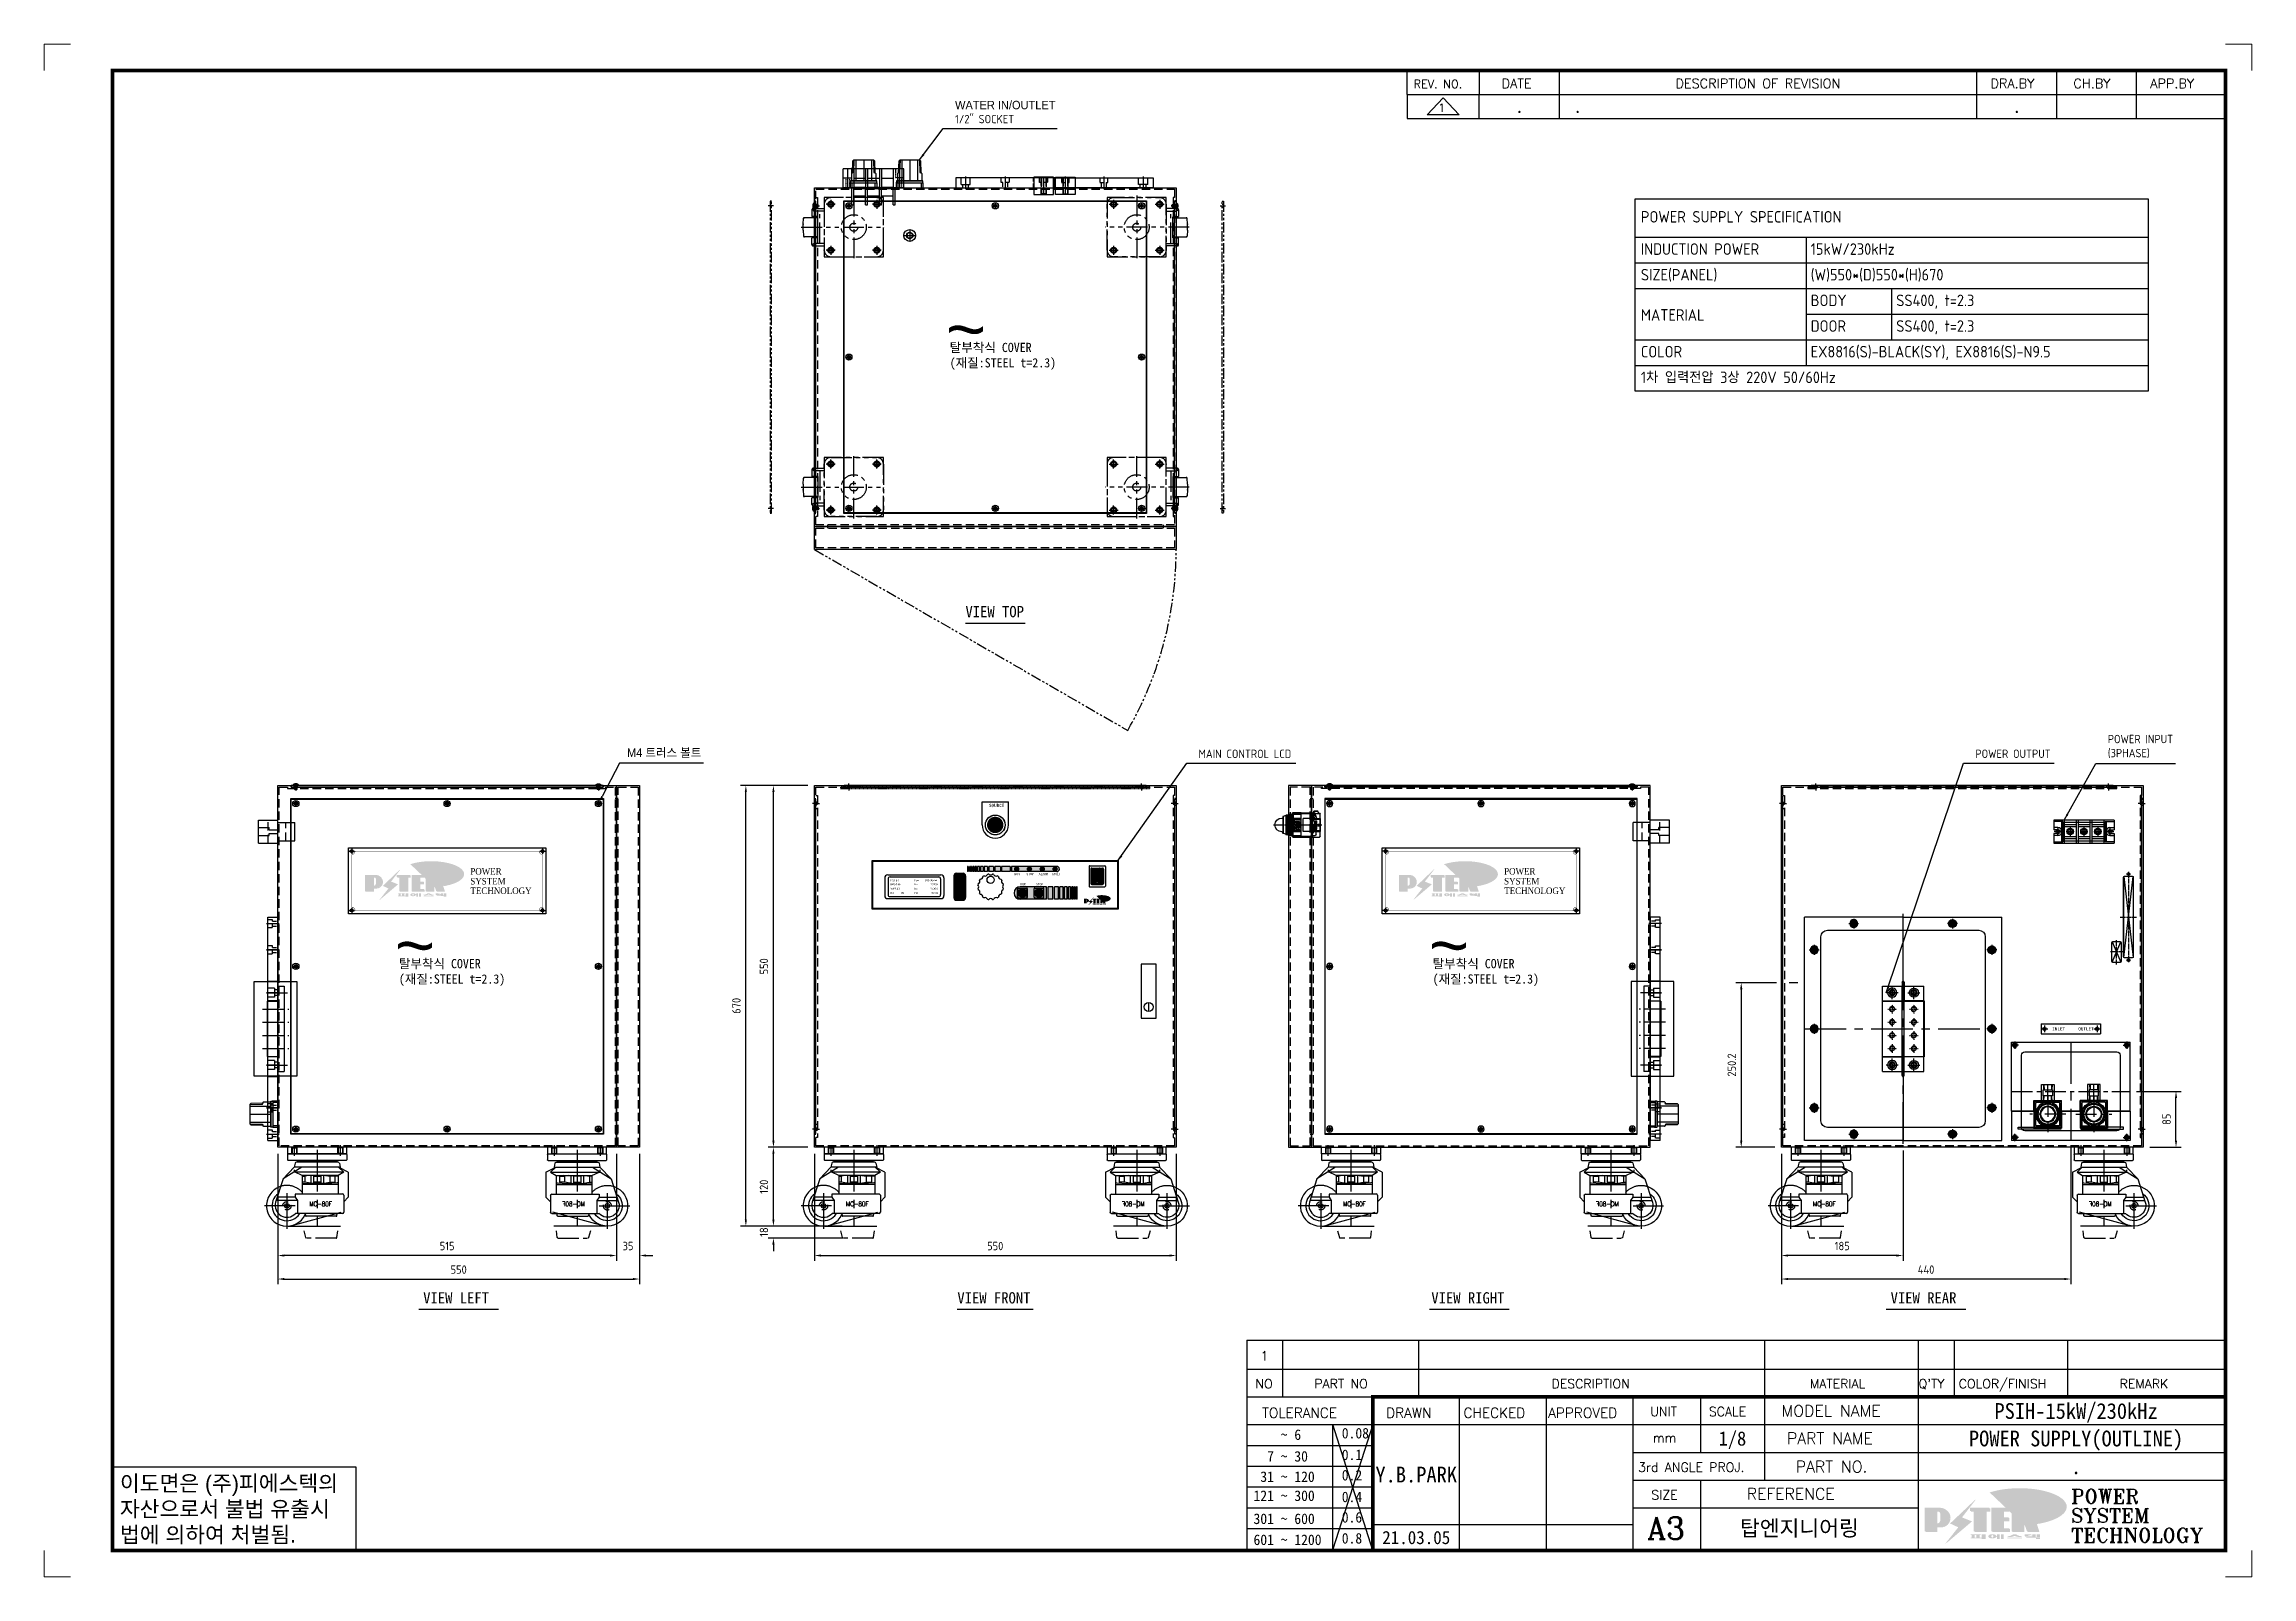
# Model space of a CAD drawing. Header units: millimetres. Extents: x 0 to 3356, y 0 to 2330.
import ezdxf
from ezdxf.enums import TextEntityAlignment as Align

# ---------------------------------------------------------------- set-up
doc = ezdxf.new("R2010")
doc.units = ezdxf.units.MM
for name, pattern in [('AM_ISO02W050', [7.5, 6, -1.5]), ('CENTER', [50.8, 31.75, -6.35, 6.35, -6.35]), ('CENTER1', [10, 7, -1, 1, -1]), ('CENTER2', [1.125, 0.75, -0.125, 0.125, -0.125]), ('CENTERX2', [101.6, 63.5, -12.7, 12.7, -12.7]), ('HIDDEN', [9.525, 6.35, -3.175]), ('HIDDEN2', [0.1875, 0.125, -0.0625]), ('HIDDENX2', [19.05, 12.7, -6.35]), ('PHANTOM', [63.5, 31.75, -6.35, 6.35, -6.35, 6.35, -6.35]), ('PHANTOM2', [31.75, 15.875, -3.175, 3.175, -3.175, 3.175, -3.175]), ('PTM', [16.9, 15, -0.7, 0.5, -0.7])]:
    doc.linetypes.add(name, pattern=pattern)
for name, color, linetype in [('3', 1, 'CENTER'), ('CENTER', 1, 'CENTER'), ('CL', 1, 'CENTER'), ('CUSHION', 3, 'Continuous'), ('FORMAT-1', 7, 'Continuous'), ('FRAME', 3, 'Continuous'), ('HANDLE', 3, 'Continuous'), ('HIDDEN', 2, 'HIDDEN2'), ('line', 3, 'Continuous'), ('PLATE', 3, 'Continuous'), ('THIN', 3, 'Continuous'), ('WHEEL', 3, 'Continuous')]:
    doc.layers.add(name, color=color, linetype=linetype)
doc.layers.add('AM_HID', color=7, linetype='AM_ISO02W050', lineweight=25)
doc.layers.add('스케치 형상(ISO)', color=3, linetype='Continuous', lineweight=25)
doc.styles.add('arial_ttf', font='arial.ttf')
doc.styles.add('GDT', font='romans.shx', dxfattribs={"height": 4, "bigfont": 'WHGTXT.SHX'})
doc.styles.add('h1', font='')
doc.styles.add('HAN', font='')
doc.styles.add('RC', font='ROMANC.SHX')
doc.styles.add('ROMANT', font='romant')
doc.styles.add('RT', font='ROMANT.SHX', dxfattribs={"oblique": 15})
doc.styles.get("Standard").update_dxf_attribs({"font": 'ISOCP.SHX', "bigfont": 'WHGTXT.SHX'})
doc.styles.add('스타일1', font='timesout.shx', dxfattribs={"bigfont": 'whgtxt.shx'})
doc.styles.get('h1').set_extended_font_data('New Gulim')
doc.styles.get('HAN').set_extended_font_data('GulimChe')
doc.dimstyles.new('PS-4', dxfattribs={"dimscale": 4, "dimtxt": 3.2, "dimasz": 2.5, "dimexe": 2, "dimexo": 2.5, "dimgap": 2, "dimtad": 1, "dimtoh": 1, "dimrnd": 0.05, "dimzin": 12, "dimdsep": 46, "dimtxsty": 'Standard', "dimcen": 0, "dimclrt": 2, "dimazin": 3, "dimtfac": 1, "dimtofl": 0, "dimtmove": 0, "dimatfit": 3, "dimfxl": 0, "dimtolj": 1, "dimtzin": 0, "dimarcsym": 0})

msp = doc.modelspace()

# ---------------------------------------------------------------- texts
at = {"color": 2}
for s, p in [('POWER SUPPLY SPECIFICATION ', (2427.285, 2059.118)), ('INDUCTION POWER ', (2427.285, 2010.056)), ('15kW/230kHz ', (2685.431, 2010.056)), ('SIZE(PANEL) ', (2427.285, 1971.056)), ('(W)550*(D)550*(H)670 ', (2685.431, 1971.056)), ('BODY ', (2685.431, 1932.056)), ('SS400, t=2.3 ', (2815.431, 1932.056)), ('MATERIAL ', (2427.285, 1909.901)), ('DOOR ', (2685.431, 1893.056)), ('SS400, t=2.3 ', (2815.431, 1893.056)), ('COLOR ', (2427.285, 1854.056)), ('EX8816(S)-BLACK(SY), EX8816(S)-N9.5 ', (2685.431, 1854.056)), ('1차 입력전압 3상 220V 50/60Hz ', (2427.285, 1815.056))]:
    msp.add_text(s, height=17.5, dxfattribs=at).set_placement(p)
at = {"color": 2, "style": 'HAN'}
for s, p in [('VIEW TOP', (1400.495, 1458.973)), ('VIEW LEFT', (576.149, 415.633)), ('VIEW FRONT', (1388.192, 415.633)), ('VIEW RIGHT', (2108.692, 415.633, 0)), ('VIEW REAR', (2806.875, 415.633))]:
    msp.add_text(s, height=17.1993, dxfattribs=at).set_placement(p)
at = {"color": 2, "char_height": 12.8, "attachment_point": 7}
for s, insert in [('\\A1;{\\fGulim|b0|i0|c129|p50;WATER IN/OUTLET\\P}1/2" SOCKET ', (1384.731, 2210.065)), ('POWER INPUT\\P(3PHASE)', (3136.997, 1244.842)), ('MAIN CONTROL LCD', (1754.804, 1244.938)), ('POWER OUTPUT', (2935.718, 1245.083))]:
    msp.add_mtext(s, dxfattribs=dict(at, insert=insert))

# ---------------------------------------------------------------- blocks, each defined once
blk = doc.blocks.new('A$C7B49117B')
at = {"color": 250, "linetype": 'PHANTOM'}
for p, q in [((-510, 0, 7.1), (-510, -70, 7.1)), ((-493.2, 0, 7.1), (-506.8, 0, 7.1)), ((-506, 0), (-494, 0)), ((-430, 10, 7.1), (-500, 10, 7.1)), ((-500, 6.8, 7.1), (-500, -6.8, 7.1)), ((-500, 6), (-500, -6)), ((-465, 13.1, 7.1), (-465, -84.4, 7.1)), ((-423.2, 0, 7.1), (-436.8, 0, 7.1)), ((-436, 0), (-424, 0)), ((-430, 6.8, 7.1), (-430, -6.8, 7.1)), ((-430, 6), (-430, -6)), ((-76.8, 0), (-63.2, 0)), ((-76, 0), (-64, 0)), ((-70, 10), (0, 10)), ((-70, 6.8), (-70, -6.8)), ((-70, 6), (-70, -6)), ((-35, 13.1), (-35, -84.4)), ((-6.8, 0), (6.8, 0)), ((-6, 0), (6, 0)), ((0, 6.8), (0, -6.8)), ((0, 6), (0, -6)), ((10, 0), (10, -70)), ((-542, -30.5), (-541.6, -21.4)), ((-542, -39.5), (-542, -30.5)), ((-519.8, -20.5, 7.1), (-540.6, -20.5)), ((-528.7, -8.5, 7.1), (-528.7, -18.6, 7.1)), ((-519.8, -18.6, 7.1), (-528.7, -18.6, 7.1)), ((-528.2, -7.2, 7.1), (-525.9, -10.5, 7.1)), ((-526.7, -6.5, 7.1), (-510, -6.5, 7.1)), ((-510, -10.5, 7.1), (-525.9, -10.5, 7.1)), ((-525.4, -20.5, 7.1), (-525.2, -19.6, 7.1)), ((-519.8, -19.6, 7.1), (-525.2, -19.6, 7.1)), ((-519.8, -50.9, 7.1), (-519.8, -18.6, 7.1)), ((-516.8, -59.5, 7.1), (-516.8, -10.5, 7.1)), ((-420, -70, 7.1), (-420, -0.1, 7.1)), ((-80, -70), (-80, -0.1)), ((26.7, -6.5), (10, -6.5)), ((10, -10.5), (25.9, -10.5)), ((16.8, -59.5), (16.8, -10.5)), ((19.8, -50.9), (19.8, -18.6)), ((19.8, -18.6), (28.7, -18.6)), ((19.8, -19.6), (25.2, -19.6)), ((19.8, -20.5), (40.6, -20.5, -7.1)), ((25.4, -20.5), (25.2, -19.6)), ((28.2, -7.2), (25.9, -10.5)), ((28.7, -8.5), (28.7, -18.6)), ((42, -30.5, -7.1), (41.6, -21.4, -7.1)), ((42, -39.5, -7.1), (42, -30.5, -7.1)), ((-544.9, -35), (-417.7, -35, 7.1)), ((-542, -39.5), (-541.6, -48.6)), ((-519.8, -49.5, 7.1), (-540.6, -49.5)), ((-519.8, -50.9, 7.1), (-528.7, -50.9, 7.1)), ((-528.7, -61.5, 7.1), (-528.7, -50.9, 7.1)), ((-528.2, -62.8, 7.1), (-525.9, -59.5, 7.1)), ((-526.7, -63.5, 7.1), (-510, -63.5, 7.1)), ((-510, -59.5, 7.1), (-525.9, -59.5, 7.1)), ((-525.4, -49.5, 7.1), (-525.2, -50.4, 7.1)), ((-519.8, -50.4, 7.1), (-525.2, -50.4, 7.1)), ((-500, -63.2, 7.1), (-500, -76.8, 7.1)), ((-500, -64), (-500, -76)), ((-430, -63.2, 7.1), (-430, -76.8, 7.1)), ((-430, -64), (-430, -76)), ((44.9, -35, -7.1), (-82.3, -35)), ((-70, -63.2), (-70, -76.8)), ((-70, -64), (-70, -76)), ((0, -63.2), (0, -76.8)), ((0, -64), (0, -76)), ((10, -59.5), (25.9, -59.5)), ((26.7, -63.5), (10, -63.5)), ((19.8, -49.5), (40.6, -49.5, -7.1)), ((19.8, -50.4), (25.2, -50.4)), ((19.8, -50.9), (28.7, -50.9)), ((25.4, -49.5), (25.2, -50.4)), ((28.2, -62.8), (25.9, -59.5)), ((28.7, -61.5), (28.7, -50.9)), ((42, -39.5, -7.1), (41.6, -48.6, -7.1)), ((-493.2, -70, 7.1), (-506.8, -70, 7.1)), ((-506, -70), (-494, -70)), ((-500, -80, 7.1), (-430, -80, 7.1)), ((-423.2, -70, 7.1), (-436.8, -70, 7.1)), ((-436, -70), (-424, -70)), ((-76.8, -70), (-63.2, -70)), ((-76, -70), (-64, -70)), ((0, -80), (-70, -80)), ((-6.8, -70), (6.8, -70)), ((-6, -70), (6, -70)), ((-528.2, -402.2), (-525.9, -405.5)), ((-526.7, -401.5), (-510, -401.5)), ((-510, -465), (-510, -395)), ((-493.2, -395), (-506.8, -395)), ((-506, -395), (-494, -395)), ((-500, -385), (-430, -385)), ((-500, -401.8), (-500, -388.2)), ((-500, -389), (-500, -401)), ((-465, -478.1), (-465, -380.6)), ((-423.2, -395), (-436.8, -395)), ((-436, -395), (-424, -395)), ((-430, -401.8), (-430, -388.2)), ((-430, -389), (-430, -401)), ((-420, -395), (-420, -464.9)), ((-80, -395), (-80, -464.9)), ((-76.8, -395), (-63.2, -395)), ((-76, -395), (-64, -395)), ((0, -385), (-70, -385)), ((-70, -401.8), (-70, -388.2)), ((-70, -389), (-70, -401)), ((-35, -478.1), (-35, -380.6)), ((-6.8, -395), (6.8, -395)), ((-6, -395), (6, -395)), ((0, -401.8), (0, -388.2)), ((0, -389), (0, -401)), ((10, -465), (10, -395)), ((26.7, -401.5), (10, -401.5)), ((28.2, -402.2), (25.9, -405.5)), ((-544.9, -430, -7.1), (-417.7, -430)), ((-542, -425.5, -7.1), (-541.6, -416.4, -7.1)), ((-542, -425.5, -7.1), (-542, -434.5, -7.1)), ((-542, -434.5, -7.1), (-541.6, -443.6, -7.1)), ((-519.8, -415.5), (-540.6, -415.5, -7.1)), ((-528.7, -403.5), (-528.7, -414.1)), ((-519.8, -414.1), (-528.7, -414.1)), ((-510, -405.5), (-525.9, -405.5)), ((-525.4, -415.5), (-525.2, -414.6)), ((-519.8, -414.6), (-525.2, -414.6)), ((-519.8, -414.1), (-519.8, -446.4)), ((-516.8, -405.5), (-516.8, -454.5)), ((44.9, -430, -7.1), (-82.3, -430)), ((10, -405.5), (25.9, -405.5)), ((16.8, -405.5), (16.8, -454.5)), ((19.8, -414.1), (19.8, -446.4)), ((19.8, -414.1), (28.7, -414.1)), ((19.8, -414.6), (25.2, -414.6)), ((19.8, -415.5), (40.6, -415.5, -7.1)), ((25.4, -415.5), (25.2, -414.6)), ((28.7, -403.5), (28.7, -414.1)), ((42, -425.5, -7.1), (41.6, -416.4, -7.1)), ((42, -434.5, -7.1), (41.6, -443.6, -7.1)), ((42, -425.5, -7.1), (42, -434.5, -7.1)), ((-519.8, -444.5), (-540.6, -444.5, -7.1)), ((-519.8, -446.4), (-528.7, -446.4)), ((-528.7, -456.5), (-528.7, -446.4)), ((-528.2, -457.8), (-525.9, -454.5)), ((-526.7, -458.5), (-510, -458.5)), ((-510, -454.5), (-525.9, -454.5)), ((-525.4, -444.5), (-525.2, -445.4)), ((-519.8, -445.4), (-525.2, -445.4)), ((-493.2, -465), (-506.8, -465)), ((-506, -465), (-494, -465)), ((-500, -471.8), (-500, -458.2)), ((-500, -459), (-500, -471)), ((-423.2, -465), (-436.8, -465)), ((-436, -465), (-424, -465)), ((-430, -471.8), (-430, -458.2)), ((-430, -459), (-430, -471)), ((-76.8, -465), (-63.2, -465)), ((-76, -465), (-64, -465)), ((-70, -471.8), (-70, -458.2)), ((-70, -459), (-70, -471)), ((-6.8, -465), (6.8, -465)), ((-6, -465), (6, -465)), ((0, -471.8), (0, -458.2)), ((0, -459), (0, -471)), ((10, -454.5), (25.9, -454.5)), ((26.7, -458.5), (10, -458.5)), ((19.8, -444.5), (40.6, -444.5, -7.1)), ((19.8, -445.4), (25.2, -445.4)), ((19.8, -446.4), (28.7, -446.4)), ((25.4, -444.5), (25.2, -445.4)), ((28.2, -457.8), (25.9, -454.5)), ((28.7, -456.5), (28.7, -446.4)), ((-430, -475), (-500, -475)), ((-70, -475), (0, -475))]:
    blk.add_line(p, q, dxfattribs=at)
for points in [[(-510, -80), (-420, -80), (-420, 10), (-510, 10)], [(-80, -80), (10, -80), (10, 10), (-80, 10)], [(-510, -475), (-420, -475), (-420, -385), (-510, -385)], [(-80, -475), (10, -475), (10, -385), (-80, -385)]]:
    blk.add_lwpolyline(points, close=True, dxfattribs=at)
for centre, radius in [((-500, 0, 7.1), 4.5), ((-500, 0), 3.32), ((-430, 0, 7.1), 4.5), ((-430, 0), 3.32), ((-70, 0), 4.5), ((-70, 0), 3.32), ((0, 0), 4.5), ((0, 0), 3.32), ((-465, -34.9, 7.1), 18.9), ((-465, -35, 7.1), 6.07), ((-35, -34.9), 18.9), ((-35, -35), 6.07), ((-500, -70, 7.1), 4.5), ((-500, -70), 3.32), ((-430, -70, 7.1), 4.5), ((-430, -70), 3.32), ((-70, -70), 4.5), ((-70, -70), 3.32), ((0, -70), 4.5), ((0, -70), 3.32), ((-500, -395), 4.5), ((-500, -395), 3.32), ((-430, -395), 4.5), ((-430, -395), 3.32), ((-70, -395), 4.5), ((-70, -395), 3.32), ((0, -395), 4.5), ((0, -395), 3.32), ((-465, -430.1), 18.9), ((-465, -430), 6.07), ((-35, -430.1), 18.9), ((-35, -430), 6.07), ((-500, -465), 4.5), ((-500, -465), 3.32), ((-430, -465), 4.5), ((-430, -465), 3.32), ((-70, -465), 4.5), ((-70, -465), 3.32), ((0, -465), 4.5), ((0, -465), 3.32)]:
    blk.add_circle(centre, radius, dxfattribs=at)
for centre, radius, start, end in [((-500, 0, 7.1), 9.95, 90, 180), ((-500, 0), 4, 255, 165), ((-430, 0), 4, 255, 165), ((-430, 0, 7.1), 9.95, 0, 90), ((-70, 0), 9.95, 90, 180), ((-70, 0), 4, 255, 165), ((0, 0), 4, 255, 165), ((0, 0), 9.95, 0, 90), ((-540.6, -21.5), 0.995, 90, 177.1376), ((-526.7, -8.5, 7.1), 1.99, 90, 180), ((26.7, -8.5), 1.99, 0, 90), ((40.6, -21.5, -7.1), 0.995, 2.8624, 90), ((-540.6, -48.5), 0.995, 182.8624, 270), ((-526.7, -61.5, 7.1), 1.99, 180, 270), ((-500, -70), 4, 255, 165), ((-430, -70), 4, 255, 165), ((-70, -70), 4, 255, 165), ((0, -70), 4, 255, 165), ((26.7, -61.5), 1.99, 270, 0), ((40.6, -48.5, -7.1), 0.995, 270, 357.1376), ((-500, -70, 7.1), 9.95, 180, 270), ((-430, -70, 7.1), 9.95, 270, 0), ((-70, -70), 9.95, 180, 270), ((0, -70), 9.95, 270, 0), ((-526.7, -403.5), 1.99, 90, 180), ((-500, -395), 9.95, 90, 180), ((-500, -395), 4, 255, 165), ((-430, -395), 4, 255, 165), ((-430, -395), 9.95, 0, 90), ((-70, -395), 9.95, 90, 180), ((-70, -395), 4, 255, 165), ((0, -395), 4, 255, 165), ((0, -395), 9.95, 0, 90), ((26.7, -403.5), 1.99, 0, 90), ((-540.6, -416.5, -7.1), 0.995, 90, 177.1376), ((40.6, -416.5, -7.1), 0.995, 2.8624, 90), ((-540.6, -443.5, -7.1), 0.995, 182.8624, 270), ((-526.7, -456.5), 1.99, 180, 270), ((-500, -465), 9.95, 180, 270), ((-500, -465), 4, 255, 165), ((-430, -465), 4, 255, 165), ((-430, -465), 9.95, 270, 0), ((-70, -465), 9.95, 180, 270), ((-70, -465), 4, 255, 165), ((0, -465), 4, 255, 165), ((0, -465), 9.95, 270, 0), ((26.7, -456.5), 1.99, 270, 0), ((40.6, -443.5, -7.1), 0.995, 270, 357.1376)]:
    blk.add_arc(centre, radius, start, end, dxfattribs=at)
for p in [(-542, -30.5), (-540.6, -20.5), (40.6, -20.5, -7.1), (42, -30.5, -7.1), (-540.6, -49.5), (-526.7, -63.5, 7.1), (26.7, -63.5), (40.6, -49.5, -7.1), (-510, -69.7, 7.1), (10, -69.7), (-526.7, -401.5), (-510, -395.3), (10, -395.3), (26.7, -401.5), (-542, -434.5, -7.1), (-540.6, -415.5, -7.1), (40.6, -415.5, -7.1), (42, -434.5, -7.1), (-540.6, -444.5, -7.1), (40.6, -444.5, -7.1)]:
    blk.add_point(p, dxfattribs=at)
blk = doc.blocks.new('A$C043351AE')
at = {"color": 2, "linetype": 'HIDDEN2'}
for p, q in [((65.4, 203), (63.1, 203)), ((65.4, 198), (63.1, 198)), ((65.4, -257), (63.1, -257)), ((65.4, -262), (63.1, -262))]:
    blk.add_line(p, q, dxfattribs=at)
at = {"color": 4}
blk.add_lwpolyline([(63.1, -266.5), (65.4, -266.5), (65.4, 207.5), (63.1, 207.5), (63.1, -266.5)], dxfattribs=at)
at = {"layer": 'CENTER'}
for p, q in [((68.4, 200.5), (60.1, 200.5)), ((68.4, -259.5), (60.1, -259.5))]:
    blk.add_line(p, q, dxfattribs=at)
blk = doc.blocks.new('A$C021821B8')
at = {"color": 2, "linetype": 'HIDDEN2'}
for p, q in [((-20.6, 63.8), (-22.9, 63.8)), ((-20.6, 58.8), (-22.9, 58.8)), ((-20.6, -431.2), (-22.9, -431.2)), ((-20.6, -436.2), (-22.9, -436.2))]:
    blk.add_line(p, q, dxfattribs=at)
at = {"color": 4}
blk.add_lwpolyline([(-22.9, -440.7), (-20.6, -440.7), (-20.6, 68.3), (-22.9, 68.3), (-22.9, -440.7)], dxfattribs=at)
at = {"layer": 'CENTER'}
for p, q in [((-17.6, 61.3), (-25.9, 61.3)), ((-17.6, -433.7), (-25.9, -433.7))]:
    blk.add_line(p, q, dxfattribs=at)
blk = doc.blocks.new('A$C46BA311C')
at = {"color": 2, "linetype": 'HIDDEN2'}
for p, q in [((-192.1, 20.3), (-192.1, 22.6)), ((-187.1, 20.3), (-187.1, 22.6)), ((252.9, 20.3), (252.9, 22.6)), ((257.9, 20.3), (257.9, 22.6))]:
    blk.add_line(p, q, dxfattribs=at)
at = {"color": 4}
blk.add_lwpolyline([(-196.6, 22.6), (-196.6, 20.3), (262.4, 20.3), (262.4, 22.6), (-196.6, 22.6)], dxfattribs=at)
at = {"layer": 'CENTER'}
for p, q in [((-189.6, 17.3), (-189.6, 25.6)), ((255.4, 17.3), (255.4, 25.6))]:
    blk.add_line(p, q, dxfattribs=at)
blk = doc.blocks.new('A$C5F583DAA')
for points in [[(-23.3, 12.4, 0.414214), (-21.8, 13.9)], [(-21.8, 9.8, 0.414214), (-23.3, 11.4)], [(-20.8, 13.9, 0.414214), (-19.3, 12.4)], [(-20.8, 9.8, -0.414214), (-19.3, 11.4)]]:
    blk.add_lwpolyline(points, format="xyb")
blk.add_circle((-21.3, 11.9), 4.7)
for start, end in [(166.2259, 193.7741), (76.2259, 103.7741), (256.2259, 283.7741), (346.2259, 13.7741)]:
    blk.add_arc((-21.3, 11.9), 2.1, start, end)
at = {"layer": 'CENTER'}
for p, q in [((-26, 11.9), (-16.6, 11.9)), ((-21.3, 16.6), (-21.3, 7.2))]:
    blk.add_line(p, q, dxfattribs=at)
blk = doc.blocks.new('A$C7F6D5DB6')
at = {"color": 6, "linetype": 'PHANTOM2'}
for p, q in [((6, 10.4), (-3.4, 10.4)), ((-0.7, 8.8), (3.3, 8.8)), ((-0.7, 4.5), (3.3, 4.5))]:
    blk.add_line(p, q, dxfattribs=at)
for points in [[(6, 10.4), (6, 10.1), (-3.4, 10.1), (-3.4, 10.4, -0.470544), (6, 10.4)], [(-0.5, 10.1, -0.414214), (-0.3, 9.9), (-0.3, 9.4), (-0.7, 8.8), (-0.7, 4.5), (-0.3, 4.1), (2.9, 4.1), (3.3, 4.5), (3.3, 8.8), (2.9, 9.4), (2.9, 9.9, -0.414214), (3.1, 10.1)]]:
    blk.add_lwpolyline(points, format="xyb", dxfattribs=at)
at = {"layer": 'CENTER', "color": 6, "linetype": 'PHANTOM2'}
blk.add_line((1.3, 12.6), (1.3, 4.1), dxfattribs=at)
at = {"layer": 'THIN', "color": 6, "linetype": 'PHANTOM2'}
for p, q in [((-0.3, 4.1), (-0.3, 9.4)), ((2.9, 4.1), (2.9, 9.4))]:
    blk.add_line(p, q, dxfattribs=at)
blk = doc.blocks.new('A$C13A70222')
at = {"color": 2, "linetype": 'HIDDEN2'}
blk.add_lwpolyline([(9.5, -6.4), (3.7, -6.4), (0.8, -1.4), (3.7, 3.6), (9.5, 3.6), (12.3, -1.4), (9.5, -6.4)], dxfattribs=at)
blk.add_circle((6.6, -1.4), 5, dxfattribs=at)
at = {"color": 3}
blk.add_circle((6.6, -1.4), 4, dxfattribs=at)
blk.add_circle((6.6, -1.4), 2.46)
at = {"layer": 'CENTER'}
for p, q in [((6.6, 4.1), (6.6, -6.9)), ((1.1, -1.4), (12.1, -1.4))]:
    blk.add_line(p, q, dxfattribs=at)
at = {"layer": 'THIN'}
blk.add_arc((6.6, -1.4), 3, 255, 165, dxfattribs=at)
blk = doc.blocks.new('*D56')
at = {"color": 0, "lineweight": -2}
for p, q in [((1170.8, 643.2), (1170.8, 480.6)), ((1720.8, 643.2), (1720.8, 480.6)), ((1180.8, 488.6), (1710.8, 488.6))]:
    blk.add_line(p, q, dxfattribs=at)
at = {"color": 0}
for points in [[(1180.8, 490.2), (1180.8, 486.9), (1170.8, 488.6)], [(1710.8, 490.2), (1710.8, 486.9), (1720.8, 488.6)]]:
    blk.add_solid(points, dxfattribs=at)
at = {"layer": 'Defpoints', "color": 0}
for p in [(1170.8, 653.2), (1720.8, 653.2), (1720.8, 488.6)]:
    blk.add_point(p, dxfattribs=at)
at = {"color": 2, "insert": (1445.8, 503), "char_height": 12.8, "attachment_point": 5}
blk.add_mtext('\\A1;550', dxfattribs=at)
blk = doc.blocks.new('*D57')
at = {"color": 0, "lineweight": -2}
for p, q in [((1160.8, 1203.2), (1100.6, 1203.2)), ((1108.6, 663.2), (1108.6, 1193.2)), ((1160.8, 653.2), (1100.6, 653.2))]:
    blk.add_line(p, q, dxfattribs=at)
at = {"color": 0}
for points in [[(1106.9, 1193.2), (1110.3, 1193.2), (1108.6, 1203.2)], [(1106.9, 663.2), (1110.3, 663.2), (1108.6, 653.2)]]:
    blk.add_solid(points, dxfattribs=at)
at = {"layer": 'Defpoints', "color": 0}
for p in [(1108.6, 1203.2), (1170.8, 1203.2), (1170.8, 653.2)]:
    blk.add_point(p, dxfattribs=at)
at = {"color": 2, "insert": (1094.2, 928.2), "char_height": 12.8, "attachment_point": 5, "rotation": 90}
blk.add_mtext('\\A1;550', dxfattribs=at)
blk = doc.blocks.new('*D61')
at = {"color": 0, "lineweight": -2}
for p, q in [((355.1, 643.2), (355.1, 480.6)), ((870.1, 643.2), (870.1, 480.6)), ((860.1, 488.6), (365.1, 488.6))]:
    blk.add_line(p, q, dxfattribs=at)
at = {"color": 0}
for points in [[(365.1, 490.2), (365.1, 486.9), (355.1, 488.6)], [(860.1, 490.2), (860.1, 486.9), (870.1, 488.6)]]:
    blk.add_solid(points, dxfattribs=at)
at = {"layer": 'Defpoints', "color": 0}
for p in [(355.1, 653.2), (870.1, 653.2), (355.1, 488.6)]:
    blk.add_point(p, dxfattribs=at)
at = {"color": 2, "insert": (612.6, 503), "char_height": 12.8, "attachment_point": 5}
blk.add_mtext('\\A1;515', dxfattribs=at)
blk = doc.blocks.new('*D62')
at = {"color": 0, "lineweight": -2}
for p, q in [((870.1, 643.2), (870.1, 480.6)), ((905.1, 643.2), (905.1, 480.6)), ((860.1, 488.6), (850.1, 488.6)), ((915.1, 488.6), (925.1, 488.6))]:
    blk.add_line(p, q, dxfattribs=at)
at = {"color": 0}
for points in [[(860.1, 490.2), (860.1, 486.9), (870.1, 488.6)], [(915.1, 490.2), (915.1, 486.9), (905.1, 488.6)]]:
    blk.add_solid(points, dxfattribs=at)
at = {"layer": 'Defpoints', "color": 0}
for p in [(870.1, 653.2), (905.1, 653.2), (905.1, 488.6)]:
    blk.add_point(p, dxfattribs=at)
at = {"color": 2, "insert": (887.6, 503), "char_height": 12.8, "attachment_point": 5}
blk.add_mtext('\\A1;35', dxfattribs=at)
blk = doc.blocks.new('*D63')
at = {"color": 0, "lineweight": -2}
for p, q in [((355.1, 643.2), (355.1, 444.8)), ((905.1, 643.2), (905.1, 444.8)), ((365.1, 452.8), (895.1, 452.8))]:
    blk.add_line(p, q, dxfattribs=at)
at = {"color": 0}
for points in [[(365.1, 454.5), (365.1, 451.2), (355.1, 452.8)], [(895.1, 454.5), (895.1, 451.2), (905.1, 452.8)]]:
    blk.add_solid(points, dxfattribs=at)
at = {"layer": 'Defpoints', "color": 0}
for p in [(355.1, 653.2), (905.1, 653.2), (905.1, 452.8)]:
    blk.add_point(p, dxfattribs=at)
at = {"color": 2, "insert": (630.1, 467.2), "char_height": 12.8, "attachment_point": 5}
blk.add_mtext('\\A1;550', dxfattribs=at)
blk = doc.blocks.new('*D64')
at = {"color": 0, "lineweight": -2}
for p, q in [((2633.3, 903.4), (2571.8, 903.4)), ((2579.8, 893.4), (2579.8, 663.2)), ((2665.8, 903.4), (2652.9, 903.4)), ((2630.8, 653.2), (2571.8, 653.2))]:
    blk.add_line(p, q, dxfattribs=at)
at = {"color": 0}
for points in [[(2578.1, 893.4), (2581.5, 893.4), (2579.8, 903.4)], [(2578.1, 663.2), (2581.5, 663.2), (2579.8, 653.2)]]:
    blk.add_solid(points, dxfattribs=at)
at = {"layer": 'Defpoints', "color": 0}
for p in [(2675.8, 903.4), (2579.8, 653.2), (2640.8, 653.2)]:
    blk.add_point(p, dxfattribs=at)
at = {"color": 2, "insert": (2565.4, 778.3), "char_height": 12.8, "attachment_point": 5, "rotation": 90}
blk.add_mtext('\\A1;250.2', dxfattribs=at)
blk = doc.blocks.new('*D65')
at = {"color": 0, "lineweight": -2}
for p, q in [((2640.8, 643.2), (2640.8, 480.6)), ((2825.8, 648.2), (2825.8, 480.6)), ((2815.8, 488.6), (2650.8, 488.6))]:
    blk.add_line(p, q, dxfattribs=at)
at = {"color": 0}
for points in [[(2650.8, 490.2), (2650.8, 486.9), (2640.8, 488.6)], [(2815.8, 490.2), (2815.8, 486.9), (2825.8, 488.6)]]:
    blk.add_solid(points, dxfattribs=at)
at = {"layer": 'Defpoints', "color": 0}
for p in [(2640.8, 653.2), (2825.8, 658.2), (2640.8, 488.6)]:
    blk.add_point(p, dxfattribs=at)
at = {"color": 2, "insert": (2733.3, 503), "char_height": 12.8, "attachment_point": 5}
blk.add_mtext('\\A1;185', dxfattribs=at)
blk = doc.blocks.new('*D66')
at = {"color": 0, "lineweight": -2}
for p, q in [((2640.8, 643.2), (2640.8, 444.8)), ((3080.8, 653.2), (3080.8, 444.8)), ((3070.8, 452.8), (2650.8, 452.8))]:
    blk.add_line(p, q, dxfattribs=at)
at = {"color": 0}
for points in [[(2650.8, 454.5), (2650.8, 451.2), (2640.8, 452.8)], [(3070.8, 454.5), (3070.8, 451.2), (3080.8, 452.8)]]:
    blk.add_solid(points, dxfattribs=at)
at = {"layer": 'Defpoints', "color": 0}
for p in [(2640.8, 653.2), (3080.8, 663.2), (2640.8, 452.8)]:
    blk.add_point(p, dxfattribs=at)
at = {"color": 2, "insert": (2860.8, 467.2), "char_height": 12.8, "attachment_point": 5}
blk.add_mtext('\\A1;440', dxfattribs=at)
blk = doc.blocks.new('*D67')
at = {"color": 0, "lineweight": -2}
for p, q in [((3180.8, 738.2), (3248.7, 738.2)), ((3240.7, 663.2), (3240.7, 728.2)), ((3200.8, 653.2), (3248.7, 653.2))]:
    blk.add_line(p, q, dxfattribs=at)
at = {"color": 0}
for points in [[(3239.1, 728.2), (3242.4, 728.2), (3240.7, 738.2)], [(3239.1, 663.2), (3242.4, 663.2), (3240.7, 653.2)]]:
    blk.add_solid(points, dxfattribs=at)
at = {"layer": 'Defpoints', "color": 0}
for p in [(3170.8, 738.2), (3240.7, 738.2), (3190.8, 653.2)]:
    blk.add_point(p, dxfattribs=at)
at = {"color": 2, "insert": (3226.3, 695.7), "char_height": 12.8, "attachment_point": 5, "rotation": 90}
blk.add_mtext('\\A1;85', dxfattribs=at)
blk = doc.blocks.new('*D68')
at = {"color": 0, "lineweight": -2}
for p, q in [((874.6, 1237.3), (848.1, 1186.4)), ((1002.4, 1237.3), (874.6, 1237.3))]:
    blk.add_line(p, q, dxfattribs=at)
at = {"color": 0}
blk.add_solid([(846.6, 1187.1), (849.6, 1185.6), (843.5, 1177.5)], dxfattribs=at)
at = {"layer": 'Defpoints', "color": 0}
for p in [(843.5, 1177.5), (841.7, 1173.9)]:
    blk.add_point(p, dxfattribs=at)
at = {"color": 2, "insert": (942.5, 1252.4), "char_height": 12.8, "attachment_point": 5}
blk.add_mtext('\\A1;{\\fGulim|b0|i0|c129|p50;M4 트러스 볼트}', dxfattribs=at)
blk = doc.blocks.new('A$C026C7292')
for p, q in [((-82.8, 78.9), (-94.2, 43.4)), ((-72.9, 6.9, -7.1), (5.6, 28))]:
    blk.add_line(p, q)
at = {"color": 3, "ltscale": 2}
for p, q in [((-53.6, 82.8), (-50, 82.8)), ((-50, 73.8), (-53.6, 73.8)), ((-50, 82.8), (-50, 73.8)), ((-40.6, 84.2), (-40.6, 72.2)), ((-36.5, 84.2), (-36.5, 71.8)), ((-36.5, 82.8), (-25.5, 82.8)), ((-25.5, 73.8), (-36.5, 73.8)), ((-25.5, 84.2), (-25.5, 71.8)), ((-21.3, 84.2), (-21.3, 72.2)), ((-12, 82.8), (-12, 73.8)), ((-4.2, 82.8), (-12, 82.8)), ((-12, 73.8), (-4.2, 73.8)), ((-4.2, 82.8), (-4.2, 73.8))]:
    blk.add_line(p, q, dxfattribs=at)
at = {"color": 1}
blk.add_line((-75, 6.9), (4.2, 6.9), dxfattribs=at)
at = {"color": 3, "ltscale": 2}
blk.add_circle((-77, 37.9, -7.1), 3.48, dxfattribs=at)
for centre, radius, start, end in [((-77, 37.9, -7.1), 31, 109.6665, 334.299), ((-77, 38.4), 17.9, 164.0573, 316.0443)]:
    blk.add_arc(centre, radius, start, end)
at = {"layer": '3', "color": 1, "linetype": 'CENTER', "ltscale": 2}
for p, q in [((-31, 123.1), (-31, 7.1)), ((-64.7, 37.9, -7.1), (-111.2, 37.9, -7.1)), ((-77, 56.9, -7.1), (-77, 2.7, -7.1))]:
    blk.add_line(p, q, dxfattribs=at)
blk.add_arc((-77, 37.9, -7.1), 31, 40.8691, 109.6665, dxfattribs=at)
at = {"layer": 'AM_HID', "linetype": 'HIDDEN', "ltscale": 2}
blk.add_circle((-77, 37.9, -7.1), 6.28, dxfattribs=at)
at = {"layer": 'CUSHION', "ltscale": 2}
for p, q in [((1, 70.3), (-53.6, 70.3)), ((-49.4, 26), (-48.6, 22.7)), ((-2, 21.9), (-47.6, 21.9)), ((-1, 22.8), (-0.6, 26))]:
    blk.add_line(p, q, dxfattribs=at)
at = {"layer": 'CUSHION', "color": 1, "linetype": 'PHANTOM2', "ltscale": 2}
for p, q in [((-51.3, 0), (-48.6, -10.3)), ((-1, -10.2), (0.2, 0)), ((-2, -11.1), (-47.6, -11.1))]:
    blk.add_line(p, q, dxfattribs=at)
at = {"layer": 'CUSHION', "ltscale": 2}
for centre, start, end in [((-47.6, 22.9), 194.5002, 270), ((-2, 22.9), 270, 353.1672)]:
    blk.add_arc(centre, 0.995, start, end, dxfattribs=at)
at = {"layer": 'CUSHION', "color": 1, "linetype": 'PHANTOM2', "ltscale": 2}
for centre, start, end in [((-47.6, -10.1), 194.5002, 270), ((-2, -10.1), 270, 353.1672)]:
    blk.add_arc(centre, 0.995, start, end, dxfattribs=at)
at = {"layer": 'Defpoints', "color": 0, "linetype": 'ByBlock', "ltscale": 2}
for p in [(-75, 116.9), (-108.1, 38.4)]:
    blk.add_point(p, dxfattribs=at)
at = {"layer": 'Defpoints', "color": 1, "linetype": 'ByBlock', "ltscale": 2}
blk.add_point((-3.3, -11.1), dxfattribs=at)
at = {"layer": 'FRAME', "ltscale": 2}
for p, q in [((-64.6, 102.5), (-65.8, 96.7)), ((0.7, 104.1), (-62.7, 104.1)), ((2.7, 102.5), (3.8, 96.7)), ((-54.3, 96.7), (-82.8, 78.9)), ((-65.8, 96.7), (-82.8, 78.9)), ((3.8, 96.7), (-65.8, 96.7)), ((-65.8, 92.7), (-65.8, 89.2)), ((9.4, 89.2), (-65.8, 89.2)), ((-53.6, 84.2), (-64.4, 89.2)), ((-53.6, 84.2), (-53.6, 55.8)), ((1, 84.2), (-53.6, 84.2)), ((9.4, 89.2), (1, 84.2)), ((1, 84.2), (1, 55.8)), ((16.3, 89.2), (1.5, 96.7)), ((1.5, 96.7), (9.4, 89.2)), ((3.7, 96.7), (3.7, 95.6)), ((16.3, 89.2), (16.3, 50.9)), ((-60.9, 45.9), (-93.5, 45.9)), ((-64.4, 50.9), (-92.1, 50.9)), ((7.4, 55.8), (-64.4, 55.8)), ((-64.4, 55.8), (-64.4, 50.9)), ((-64.4, 50.9), (-60.9, 45.9)), ((-60.9, 45.9), (-60.9, 26)), ((9.4, 53.9), (9.4, 28)), ((16.3, 50.9), (9.4, 44)), ((7.4, 26), (-64.1, 26))]:
    blk.add_line(p, q, dxfattribs=at)
blk.add_circle((-77, 37.9, -7.1), 1.39, dxfattribs=at)
for centre, start, end in [((-62.7, 102.1), 90, 168.6901), ((0.7, 102.1), 11.3099, 90), ((7.4, 53.9), 0, 90), ((7.4, 28), 270, 0)]:
    blk.add_arc(centre, 1.99, start, end, dxfattribs=at)
at = {"layer": 'HANDLE', "ltscale": 2}
for p, q in [((-51.2, 84.2), (-53.6, 83.9)), ((-53.6, 72.3), (-45.9, 71.8)), ((-43.4, 84.2), (-50, 82.8)), ((-38.4, 71.8), (-50, 73.8)), ((-16.1, 71.8), (-45.9, 71.8)), ((-23.5, 71.8), (-12, 73.8)), ((-18.6, 84.2), (-12, 82.8)), ((-0.6, 72.8), (-16.1, 71.8)), ((-10.8, 84.2), (1, 82.9)), ((1, 73.5), (-0.6, 72.8))]:
    blk.add_line(p, q, dxfattribs=at)
at = {"layer": 'HANDLE', "linetype": 'Continuous', "ltscale": 2}
for p, q in [((-37, 70.3), (-37, 71.8)), ((-25, 70.3), (-25, 71.8))]:
    blk.add_line(p, q, dxfattribs=at)
at = {"layer": 'PLATE', "ltscale": 2}
for p, q in [((-76, 115.9), (-76, 107.9)), ((13, 116.9), (-75, 116.9)), ((13, 106.9), (-75, 106.9)), ((-2.1, 104.9), (-59.8, 104.9)), ((14, 115.9), (14, 107.9))]:
    blk.add_line(p, q, dxfattribs=at)
at = {"layer": 'PLATE', "linetype": 'Continuous', "ltscale": 2}
for p, q in [((-42.9, 104.9), (-42.9, 104.1)), ((-19, 104.9), (-19, 104.1))]:
    blk.add_line(p, q, dxfattribs=at)
at = {"layer": 'PLATE', "ltscale": 2}
for centre, radius, start, end in [((-75, 115.9), 0.995, 90, 180), ((-75, 107.9), 0.995, 180, 270), ((-61.8, 105.9), 0.995, 0, 90), ((-59.8, 105.9), 0.995, 180, 270), ((-52.4, 104.7), 3.55, 175.3627, 188.5377), ((-52.4, 104.7), 3.55, 351.4623, 4.6373), ((-9.6, 104.7), 3.55, 175.3627, 188.5377), ((-9.6, 104.7), 3.55, 351.4623, 4.6373), ((-2.1, 105.9), 0.995, 270, 0), ((-0.1, 105.9), 0.995, 90, 180), ((13, 115.9), 0.995, 0, 90), ((13, 107.9), 0.995, 270, 0)]:
    blk.add_arc(centre, radius, start, end, dxfattribs=at)
at = {"layer": 'WHEEL', "ltscale": 2}
blk.add_arc((-77, 37.9, -7.1), 22.7, 126.1951, 326.7533, dxfattribs=at)
at = {"layer": 'PLATE', "color": 4, "ltscale": 2, "style": 'GDT', "width": 0.75}
blk.add_text('MC-80F', height=7.11, dxfattribs=at).set_placement((-25.8, 40.8), align=Align.MIDDLE_CENTER)
blk = doc.blocks.new('*D58')
at = {"color": 0, "lineweight": -2}
for p, q in [((1160.8, 653.2), (1100.6, 653.2)), ((1108.6, 543.2), (1108.6, 643.2)), ((1212.3, 533.2), (1100.6, 533.2))]:
    blk.add_line(p, q, dxfattribs=at)
at = {"color": 0}
for points in [[(1106.9, 643.2), (1110.3, 643.2), (1108.6, 653.2)], [(1106.9, 543.2), (1110.3, 543.2), (1108.6, 533.2)]]:
    blk.add_solid(points, dxfattribs=at)
at = {"layer": 'Defpoints', "color": 0}
for p in [(1108.6, 653.2), (1170.8, 653.2), (1222.3, 533.2)]:
    blk.add_point(p, dxfattribs=at)
at = {"color": 2, "insert": (1094.2, 593.2), "char_height": 12.8, "attachment_point": 5, "rotation": 90}
blk.add_mtext('\\A1;120', dxfattribs=at)
blk = doc.blocks.new('*D59')
at = {"color": 0, "lineweight": -2}
for p, q in [((1108.6, 543.2), (1108.6, 553.2)), ((1212.9, 533.2), (1100.6, 533.2)), ((1212.9, 515.2), (1100.6, 515.2)), ((1108.6, 505.2), (1108.6, 495.2))]:
    blk.add_line(p, q, dxfattribs=at)
at = {"color": 0}
for points in [[(1106.9, 543.2), (1110.3, 543.2), (1108.6, 533.2)], [(1106.9, 505.2), (1110.3, 505.2), (1108.6, 515.2)]]:
    blk.add_solid(points, dxfattribs=at)
at = {"layer": 'Defpoints', "color": 0}
for p in [(1108.6, 533.2), (1222.9, 533.2), (1222.9, 515.2)]:
    blk.add_point(p, dxfattribs=at)
at = {"color": 2, "insert": (1094.2, 524.2), "char_height": 12.8, "attachment_point": 5, "rotation": 90}
blk.add_mtext('\\A1;18', dxfattribs=at)
blk = doc.blocks.new('*D60')
at = {"color": 0, "lineweight": -2}
for p, q in [((1160.8, 1203.2), (1058.7, 1203.2)), ((1066.7, 543.2), (1066.7, 1193.2)), ((1174.8, 533.2), (1058.7, 533.2))]:
    blk.add_line(p, q, dxfattribs=at)
at = {"color": 0}
for points in [[(1065, 1193.2), (1068.3, 1193.2), (1066.7, 1203.2)], [(1065, 543.2), (1068.3, 543.2), (1066.7, 533.2)]]:
    blk.add_solid(points, dxfattribs=at)
at = {"layer": 'Defpoints', "color": 0}
for p in [(1066.7, 1203.2), (1170.8, 1203.2), (1184.8, 533.2)]:
    blk.add_point(p, dxfattribs=at)
at = {"color": 2, "insert": (1052.3, 868.2), "char_height": 12.8, "attachment_point": 5, "rotation": 90}
blk.add_mtext('\\A1;670', dxfattribs=at)
blk = doc.blocks.new('SDGSDGTTTYY')
at = {"color": 1, "linetype": 'CENTER1'}
for p, q in [((11523.1, 11434.3), (11531.5, 11434.3)), ((11527.3, 11438.5), (11527.3, 11430)), ((11745.6, 11434.3), (11754, 11434.3)), ((11749.8, 11438.5), (11749.8, 11430)), ((11968.1, 11434.3), (11976.5, 11434.3)), ((11972.3, 11438.5), (11972.3, 11430)), ((11523.1, 11204.3), (11531.5, 11204.3)), ((11527.3, 11208.5), (11527.3, 11200)), ((11968.1, 11204.3), (11976.5, 11204.3)), ((11972.3, 11208.5), (11972.3, 11200)), ((11523.1, 10974.3), (11531.5, 10974.3)), ((11527.3, 10978.5), (11527.3, 10970)), ((11745.6, 10974.3), (11754, 10974.3)), ((11749.8, 10978.5), (11749.8, 10970)), ((11968.1, 10974.3), (11976.5, 10974.3)), ((11972.3, 10978.5), (11972.3, 10970))]:
    blk.add_line(p, q, dxfattribs=at)
at = {"color": 4}
blk.add_lwpolyline([(11520.3, 11441.3), (11979.3, 11441.3), (11979.3, 10967.3), (11520.3, 10967.3)], close=True, dxfattribs=at)
for centre in [(11527.3, 11434.3), (11749.8, 11434.3), (11972.3, 11434.3), (11527.3, 11204.3), (11972.3, 11204.3), (11527.3, 10974.3), (11749.8, 10974.3), (11972.3, 10974.3)]:
    blk.add_circle(centre, 2.5, dxfattribs=at)
at = {"style": 'arial_ttf'}
blk.add_text('~', height=75, dxfattribs=at).set_placement((11674.6, 11209.8, 0))
at = {"color": 2, "insert": (11680.5, 11226), "char_height": 14, "attachment_point": 1, "style": 'HAN'}
blk.add_mtext_dynamic_manual_height_columns('탈부착식 COVER\\P(재질:STEEL t=2.3)', width=178.819, gutter_width=12.5, heights=[0], dxfattribs=at)
blk = doc.blocks.new('DFHFGJJJJKK')
at = {"color": 1, "linetype": 'CENTER1'}
for p, q in [((10646, 10464.6), (10654.5, 10464.6)), ((10650.3, 10468.9), (10650.3, 10460.4)), ((10876, 10464.6), (10884.5, 10464.6)), ((10880.3, 10468.9), (10880.3, 10460.4)), ((11106, 10464.6), (11114.5, 10464.6)), ((11110.3, 10468.9), (11110.3, 10460.4)), ((10646, 10217.1), (10654.5, 10217.1)), ((10650.3, 10221.4), (10650.3, 10212.9)), ((11106, 10217.1), (11114.5, 10217.1)), ((11110.3, 10221.4), (11110.3, 10212.9)), ((10646, 9969.6), (10654.5, 9969.6)), ((10650.3, 9973.9), (10650.3, 9965.4)), ((10876, 9969.6), (10884.5, 9969.6)), ((10880.3, 9973.9), (10880.3, 9965.4)), ((11106, 9969.6), (11114.5, 9969.6)), ((11110.3, 9973.9), (11110.3, 9965.4))]:
    blk.add_line(p, q, dxfattribs=at)
at = {"color": 4}
blk.add_lwpolyline([(10643.3, 10471.6), (11117.3, 10471.6), (11117.3, 9962.6), (10643.3, 9962.6)], close=True, dxfattribs=at)
for centre in [(10650.3, 10464.6), (10880.3, 10464.6), (11110.3, 10464.6), (10650.3, 10217.1), (11110.3, 10217.1), (10650.3, 9969.6), (10880.3, 9969.6), (11110.3, 9969.6)]:
    blk.add_circle(centre, 2.5, dxfattribs=at)
at = {"style": 'arial_ttf'}
blk.add_text('~', height=75, dxfattribs=at).set_placement((10801, 10212.2, 0))
at = {"color": 2, "insert": (10806.8, 10228.3), "char_height": 14, "attachment_point": 1, "style": 'HAN'}
blk.add_mtext_dynamic_manual_height_columns('탈부착식 COVER\\P(재질:STEEL t=2.3)', width=286.35, gutter_width=12.5, heights=[0], dxfattribs=at)
blk = doc.blocks.new('A$C5A1A58D8')
at = {"color": 2, "linetype": 'HIDDENX2'}
for p, q in [((-4, 10), (-4, 0)), ((-3.3, 9.3), (-3.3, 0.7)), ((3.3, 9.3), (3.3, 0.7)), ((4, 10), (4, 0)), ((66, 10), (66, 0)), ((66.7, 9.3), (66.7, 0.7)), ((73.3, 9.3), (73.3, 0.7)), ((74, 10), (74, 0))]:
    blk.add_line(p, q, dxfattribs=at)
at = {"color": 3}
blk.add_lwpolyline([(-10, 0), (80, 0), (80, 10), (-10, 10)], close=True, dxfattribs=at)
at = {"color": 2, "linetype": 'HIDDENX2'}
for points in [[(-4, 10), (-3.3, 9.3), (3.3, 9.3), (4, 10)], [(-4, 0), (-3.3, 0.7), (3.3, 0.7), (4, 0)], [(74, 10), (73.3, 9.3), (66.7, 9.3), (66, 10)], [(74, 0), (73.3, 0.7), (66.7, 0.7), (66, 0)]]:
    blk.add_lwpolyline(points, dxfattribs=at)
at = {"layer": 'CENTER'}
for p, q in [((0, 13), (0, -3)), ((70, 13), (70, -3))]:
    blk.add_line(p, q, dxfattribs=at)
blk = doc.blocks.new('A$C5DBC1894')
blk.add_hatch(color=7).paths.add_polyline_path([(-49.3, 29, 1), (-24.3, 29, 1)])
for p, q in [((-56.8, 64), (-16.8, 64)), ((-56.8, 29), (-56.8, 64)), ((-16.8, 29), (-16.8, 64))]:
    blk.add_line(p, q)
at = {"color": 250, "linetype": 'HIDDENX2'}
blk.add_circle((-36.8, 29), 15, dxfattribs=at)
blk.add_circle((-36.8, 29), 15)
blk.add_arc((-36.8, 29), 20, 180, 0)
at = {"style": 'HAN'}
blk.add_text('SOURCE', height=5, dxfattribs=at).set_placement((-46.3, 56.1))
blk = doc.blocks.new('new LOGO')
at = {"layer": 'line'}
h = blk.add_hatch(color=1, dxfattribs=at)
h.paths.add_polyline_path([(41.5, 16.4), (54.3, 16.4, 1), (54.3, 82.9), (0, 82.9), (0, -0.1), (41.5, -0.1)])
h.paths.add_polyline_path([(41.5, 27.9), (41.5, 71.9), (43.6, 71.9, -0.414214), (54.6, 60.9), (54.6, 38.9, -0.414214), (43.6, 27.9)], flags=16)
h.paths.add_polyline_path([(214.7, 71.9), (227.5, 71.9), (227.5, 82.9), (159.7, 82.9), (159.7, 71.9), (172.5, 71.9), (172.5, -0.1), (214.7, -0.1)])
h.paths.add_polyline_path([(276, 37.4), (294.8, 37.4), (294.8, 49.1), (276, 49.1), (276, 71.9), (294.8, 71.9), (294.8, 82.9), (234.5, 82.9), (234.5, -0.1), (297, -0.1), (297, 10.9), (276, 10.9)])
h.paths.add_polyline_path([(347.2, 35.2), (359.7, -0.1), (400.5, -0.1), (379.6, 66.8), (399.7, 82.9), (380.6, 82.9), (347.2, 61.6), (347.2, 82.9), (305.5, 82.9), (305.5, -0.1), (347.2, -0.1)])
h = blk.add_hatch(color=250, dxfattribs=at)
h.paths.add_polyline_path([(44.5, 69.4), (46.6, 69.4, -0.129793), (52, 68, 0.221832), (43.6, 71.9), (41.5, 71.9), (41.5, 27.9), (43.6, 27.9, 0.02048), (44.5, 28)], flags=17)
h.paths.add_polyline_path([(44.5, 13.9), (57.3, 13.9, 0.72362), (77.1, 73.9, -0.679777), (54.3, 16.4), (41.5, 16.4), (41.5, -0.1), (3, -0.1), (3, -2.6), (44.5, -2.6)])
h.paths.add_polyline_path([(117.9, 14.2), (71.5, -44.4), (77.1, -39.6), (120.8, 15.6), (92, 28.9), (173.3, 106), (177.5, 111.4), (89.1, 27.6)])
h.paths.add_polyline_path([(162.7, 71.9), (162.7, 69.4), (172.5, 69.4), (172.5, 71.9)], flags=17)
h.paths.add_polyline_path([(217.7, 69.4), (230.5, 69.4), (230.5, 80.4), (227.5, 80.4), (227.5, 71.9), (214.7, 71.9), (214.7, -0.1), (175.5, -0.1), (175.5, -2.6), (217.7, -2.6)])
h.paths.add_polyline_path([(297.8, 46.6), (294.8, 46.6), (294.8, 37.4), (276, 37.4), (276, 10.9), (279, 10.9), (279, 34.9), (297.8, 34.9)])
h.paths.add_polyline_path([(300, 8.4), (297, 8.4), (297, -0.1), (237.5, -0.1), (237.5, -2.6), (300, -2.6)])
h.paths.add_polyline_path([(297.8, 80.4), (294.8, 80.4), (294.8, 71.9), (276, 71.9), (276, 49.1), (279, 49.1), (279, 69.4), (297.8, 69.4)])
h.paths.add_polyline_path([(350.2, 80.4), (347.2, 80.4), (347.2, 61.6), (350.2, 63.5)])
h.paths.add_polyline_path([(350.2, 26.7), (347.2, 35.2), (347.2, -0.1), (308.5, -0.1), (308.5, -2.6), (350.2, -2.6)])
h.paths.add_polyline_path([(402.7, 80.4), (396.5, 80.4), (379.6, 66.8), (400.5, -0.1), (361.8, -0.1), (362.7, -2.6), (403.5, -2.6), (382.6, 64.3)])
blk.add_hatch(color=5, dxfattribs=at).paths.add_polyline_path([(166.3, 35), (131, 49), (180.4, 112.7), (92, 28.9), (120.8, 15.6), (74.4, -43)])
h = blk.add_hatch(color=253, dxfattribs=at)
edge = h.paths.add_edge_path()
edge.add_ellipse((333.9, 86.4), major_axis=(-165.9, 0), ratio=0.39426, start_angle=111.51268, end_angle=334.46902)
edge.add_ellipse((314.1, 81.2), major_axis=(-153.7, 0), ratio=0.40699, start_angle=121.30662, end_angle=327.74369, ccw=False)
edge.add_line((394, 27.8), (394.7, 25.6))
h = blk.add_hatch(color=250, dxfattribs=at)
edge = h.paths.add_edge_path()
edge.add_ellipse((237.8, -17.6), major_axis=(-14.3, 0), ratio=0.526336, start_angle=192.2456, end_angle=269.07481)
edge.add_line((238.1, -10.1), (237.6, -10.1))
edge.add_ellipse((237.8, -17.6), major_axis=(-14.3, 0), ratio=0.526336, start_angle=270.92519, end_angle=449.07481)
edge.add_line((237.6, -25.1), (238.1, -25.1))
edge.add_ellipse((237.8, -17.6), major_axis=(-14.3, 0), ratio=0.526336, start_angle=450.92519, end_angle=527.7544)
edge.add_line((251.7, -19.2), (254.1, -19.2))
edge.add_line((254.1, -19.2), (254.1, -27.1))
edge.add_line((254.1, -27.1), (263.1, -27.1))
edge.add_line((263.1, -27.1), (263.1, -10.1))
edge.add_line((263.1, -10.1), (254.1, -10.1))
edge.add_line((254.1, -10.1), (254.1, -16))
edge.add_line((254.1, -16), (251.7, -16))
h.paths.add_polyline_path([(241, -16.4), (241, -18.7, -1), (234.4, -18.7), (234.4, -16.4, -1)], flags=16)
h.paths.add_polyline_path([(278.2, -10.1), (268.1, -10.1), (268.1, -27.1), (278.2, -27.1)])
h.paths.add_polyline_path([(310.3, -10.1), (310.3, -11.1, -0.157169), (289.3, -17.5), (294, -19.9, 0.128407), (316.3, -15.9, 0.128407), (338.6, -19.9), (343.3, -17.5, -0.157169), (322.2, -11.1), (322.2, -10.1)])
h.paths.add_polyline_path([(342.1, -25.1), (342.1, -22.3), (290.4, -22.3), (290.4, -25.1)])
h.paths.add_polyline_path([(352, -10.1), (352, -16.2, 0.414214), (354, -18.2), (378.7, -18.2), (378.7, -19.6), (390.2, -19.6), (390.2, -10.1), (378.7, -10.1), (378.7, -13.6), (374.7, -13.6), (374.7, -15.1), (378.7, -15.1), (378.7, -16.2), (364.7, -16.2), (364.7, -15.1), (371.2, -15.1), (371.2, -13.6), (364.7, -13.6), (364.7, -12.6), (374.7, -12.6), (374.7, -10.1)])
h.paths.add_polyline_path([(393.8, -10.1), (393.8, -19.6), (405, -19.6), (405, -10.1)])
h.paths.add_polyline_path([(405, -27.1), (405, -20.9), (356.8, -20.9), (356.8, -23), (391.8, -23), (391.8, -27.1)])
h.paths.add_polyline_path([(200.4, -10.1), (200.4, -22.3), (193.2, -22.3), (193.2, -12.6), (196.6, -12.6), (196.6, -10.1), (161, -10.1), (161, -12.6), (164.5, -12.6), (164.5, -22.3), (161, -22.3), (161, -25.1), (200.4, -25.1), (200.4, -27.1), (213.9, -27.1), (213.9, -10.1)])
h.paths.add_polyline_path([(182, -12.6), (175.6, -12.6), (175.6, -22.3), (182, -22.3)], flags=17)
blk = doc.blocks.new('THQ46HAQTRGFDCX')
h = blk.add_hatch(color=140)
h.paths.add_polyline_path([(13262.4, 18297), (13261.9, 18297), (13261.9, 18289), (13262.4, 18289)])
h.paths.add_polyline_path([(13264.4, 18297), (13263.9, 18297), (13263.9, 18289), (13264.4, 18289)])
h.paths.add_polyline_path([(13265.9, 18289), (13266.7, 18289), (13266.7, 18297), (13265.9, 18297)])
h.paths.add_polyline_path([(13268.2, 18289), (13269.2, 18289), (13269.2, 18297), (13268.2, 18297)])
h.paths.add_polyline_path([(13272.2, 18297), (13270.7, 18297), (13270.7, 18289), (13272.2, 18289)])
h.paths.add_polyline_path([(13275.7, 18297), (13273.7, 18297), (13273.7, 18289), (13275.7, 18289)])
h.paths.add_polyline_path([(13277.2, 18289), (13280.2, 18289), (13280.2, 18297), (13277.2, 18297)])
h.paths.add_polyline_path([(13285.7, 18297), (13281.7, 18297), (13281.7, 18289), (13285.7, 18289)])
h.paths.add_polyline_path([(13292.4, 18297), (13287.4, 18297), (13287.4, 18289), (13292.4, 18289)])
h.paths.add_polyline_path([(13301.4, 18297), (13294.4, 18297), (13294.4, 18289), (13301.4, 18289)])
h.paths.add_polyline_path([(13303.4, 18297), (13303.4, 18289), (13311.9, 18289), (13311.9, 18297)])
h.paths.add_polyline_path([(13326.6, 18289), (13326.6, 18297), (13313.6, 18297), (13313.6, 18289)])
h.paths.add_polyline_path([(13328.6, 18297), (13328.6, 18289), (13397.6, 18289, 1), (13397.6, 18297)])
h.paths.add_polyline_path([(13339.6, 18293, -1), (13333.6, 18293, -1)], flags=16)
h.paths.add_polyline_path([(13359.1, 18293, -1), (13353.1, 18293, -1)], flags=16)
h.paths.add_polyline_path([(13378.6, 18293, -1), (13372.6, 18293, -1)], flags=16)
h.paths.add_polyline_path([(13398.1, 18293, -1), (13392.1, 18293, -1)], flags=16)
for color, points in [(3, [(13339.6, 18293, 1), (13333.6, 18293, 1)]), (1, [(13353.1, 18293, 1), (13359.1, 18293, 1)]), (2, [(13372.6, 18293, 1), (13378.6, 18293, 1)]), (2, [(13392.1, 18293, 1), (13398.1, 18293, 1)]), (3, [(13339.1, 18256.5, 1), (13352.1, 18256.5, 1)]), (1, [(13364.1, 18256.5, 1), (13377.1, 18256.5, 1)])]:
    blk.add_hatch(color=color).paths.add_polyline_path(points)
h = blk.add_hatch()
h.set_pattern_fill('HONEY', color=1, scale=5, style=0)
h.set_pattern_definition([(0, (-39001.8809, -6308.04), (0.9375, 0.541265875), [0.625, -1.25]), (120, (-39001.8809, -6308.04), (-0.937499998, 0.5412658785), [0.625, -1.25]), (60, (-39001.8809, -6308.04), (2e-09, 1.0825317535), [-1.25, 0.625])])
h.paths.add_polyline_path([(13468.6, 18288, 0.414214), (13467.1, 18289.5), (13451.1, 18289.5, 0.414214), (13449.6, 18288), (13449.6, 18271, 0.414214), (13451.1, 18269.5), (13467.1, 18269.5, 0.414214), (13468.6, 18271)])
h.paths.add_polyline_path([(13460.5, 18272.5, -1), (13457.7, 18272.5, -1)], flags=16)
h.paths.add_polyline_path([(13467.1, 18289.5, -0.414214), (13468.6, 18288), (13468.6, 18293, 0.414214), (13467.1, 18294.5), (13451.1, 18294.5, 0.414214), (13449.6, 18293), (13449.6, 18288, -0.414214), (13451.1, 18289.5)])
h = blk.add_hatch(color=140)
h.paths.add_polyline_path([(13259.1, 18282.5, 0.414214), (13255.1, 18286.5), (13245.1, 18286.5, 0.414214), (13241.1, 18282.5), (13241.1, 18249.5, 0.414214), (13245.1, 18245.5), (13255.1, 18245.5, 0.414214), (13259.1, 18249.5)])
h.paths.add_polyline_path([(13256.6, 18269.5), (13243.6, 18269.5, -0.414214), (13242.6, 18270.5), (13242.6, 18283.5, -0.414214), (13243.6, 18284.5), (13256.6, 18284.5, -0.414214), (13257.6, 18283.5), (13257.6, 18270.5, -0.414214)], flags=16)
h.paths.add_polyline_path([(13256.6, 18269.8), (13243.6, 18269.8, -0.414214), (13242.9, 18270.5), (13242.9, 18283.5, -0.414214), (13243.6, 18284.2), (13256.6, 18284.2, -0.414214), (13257.3, 18283.5), (13257.3, 18270.5, -0.414214)], flags=0)
h.paths.add_polyline_path([(13257.6, 18261.5), (13257.6, 18248.5, -0.414214), (13256.6, 18247.5), (13243.6, 18247.5, -0.414214), (13242.6, 18248.5), (13242.6, 18261.5, -0.414214), (13243.6, 18262.5), (13256.6, 18262.5, -0.414214)], flags=16)
h.paths.add_polyline_path([(13257.3, 18261.5), (13257.3, 18248.5, -0.414214), (13256.6, 18247.8), (13243.6, 18247.8, -0.414214), (13242.9, 18248.5), (13242.9, 18261.5, -0.414214), (13243.6, 18262.2), (13256.6, 18262.2, -0.414214)], flags=0)
h.paths.add_polyline_path([(13256.6, 18272), (13243.6, 18272), (13250.1, 18283.5)], flags=0)
h.paths.add_polyline_path([(13256.6, 18260), (13250.1, 18248.5), (13243.6, 18260)], flags=0)
h = blk.add_hatch(color=2)
h.paths.add_polyline_path([(13250.1, 18283.5), (13243.6, 18272), (13256.6, 18272)])
h.paths.add_polyline_path([(13250.1, 18248.5), (13256.6, 18260), (13243.6, 18260)])
h = blk.add_hatch(color=140)
h.paths.add_polyline_path([(13428.6, 18266), (13427.8, 18266), (13427.8, 18247), (13428.6, 18247)])
h.paths.add_polyline_path([(13425.8, 18266), (13424.6, 18266), (13424.6, 18247), (13425.8, 18247)])
h.paths.add_polyline_path([(13422.6, 18266), (13420.6, 18266), (13420.6, 18247), (13422.6, 18247)])
h.paths.add_polyline_path([(13418.3, 18266), (13415.6, 18266), (13415.6, 18247), (13418.3, 18247)])
h.paths.add_polyline_path([(13413.4, 18266), (13409.4, 18266), (13409.4, 18247), (13413.4, 18247)])
h.paths.add_polyline_path([(13402.2, 18247), (13407.2, 18247), (13407.2, 18266), (13402.2, 18266)])
h.paths.add_polyline_path([(13394, 18247), (13400, 18247), (13400, 18266), (13394, 18266)])
h.paths.add_polyline_path([(13391.5, 18266), (13384.5, 18266), (13384.5, 18247), (13391.5, 18247)])
h.paths.add_polyline_path([(13382, 18266), (13342.1, 18266, 1), (13342.1, 18247), (13382, 18247)])
h.paths.add_polyline_path([(13378.1, 18250, -0.414214), (13377.1, 18249), (13364.1, 18249, -0.414214), (13363.1, 18250), (13363.1, 18263, -0.414214), (13364.1, 18264), (13377.1, 18264, -0.414214), (13378.1, 18263)], flags=16)
h.paths.add_polyline_path([(13377.8, 18250, -0.414214), (13377.1, 18249.3), (13364.1, 18249.3, -0.414214), (13363.4, 18250), (13363.4, 18263, -0.414214), (13364.1, 18263.7), (13377.1, 18263.7, -0.414214), (13377.8, 18263)], flags=0)
h.paths.add_polyline_path([(13364.1, 18256.5, -1), (13377.1, 18256.5, -1)], flags=0)
h.paths.add_polyline_path([(13353.1, 18250, -0.414214), (13352.1, 18249), (13339.1, 18249, -0.414214), (13338.1, 18250), (13338.1, 18263, -0.414214), (13339.1, 18264), (13352.1, 18264, -0.414214), (13353.1, 18263)], flags=16)
h.paths.add_polyline_path([(13352.8, 18250, -0.414214), (13352.1, 18249.3), (13339.1, 18249.3, -0.414214), (13338.4, 18250), (13338.4, 18263, -0.414214), (13339.1, 18263.7), (13352.1, 18263.7, -0.414214), (13352.8, 18263)], flags=0)
h.paths.add_polyline_path([(13339.1, 18256.5, -1), (13352.1, 18256.5, -1)], flags=0)
for p, q in [((13262.4, 18297), (13261.9, 18297)), ((13261.9, 18297), (13261.9, 18289)), ((13262.4, 18297), (13262.4, 18289)), ((13264.4, 18297), (13263.9, 18297)), ((13263.9, 18297), (13263.9, 18289)), ((13264.4, 18297), (13264.4, 18289)), ((13266.7, 18297), (13265.9, 18297)), ((13265.9, 18297), (13265.9, 18289)), ((13266.7, 18297), (13266.7, 18289)), ((13269.2, 18297), (13268.2, 18297)), ((13268.2, 18297), (13268.2, 18289)), ((13269.2, 18297), (13269.2, 18289)), ((13272.2, 18297), (13270.7, 18297)), ((13270.7, 18297), (13270.7, 18289)), ((13272.2, 18297), (13272.2, 18289)), ((13275.7, 18297), (13273.7, 18297)), ((13273.7, 18297), (13273.7, 18289)), ((13275.7, 18297), (13275.7, 18289)), ((13280.2, 18297), (13277.2, 18297)), ((13277.2, 18297), (13277.2, 18289)), ((13280.2, 18297), (13280.2, 18289)), ((13285.7, 18297), (13281.7, 18297)), ((13281.7, 18297), (13281.7, 18289)), ((13285.7, 18297), (13285.7, 18289)), ((13292.4, 18297), (13287.4, 18297)), ((13287.4, 18297), (13287.4, 18289)), ((13292.4, 18297), (13292.4, 18289)), ((13294.4, 18297), (13294.4, 18289)), ((13301.4, 18297), (13294.4, 18297)), ((13301.4, 18297), (13301.4, 18289)), ((13311.9, 18297), (13303.4, 18297)), ((13303.4, 18297), (13303.4, 18289)), ((13311.9, 18297), (13311.9, 18289)), ((13313.6, 18297), (13313.6, 18289)), ((13326.6, 18297), (13313.6, 18297)), ((13326.6, 18297), (13326.6, 18289)), ((13328.6, 18297), (13328.6, 18289)), ((13397.6, 18297), (13328.6, 18297)), ((13446.6, 18297), (13446.6, 18267)), ((13447.6, 18298), (13470.6, 18298)), ((13449.6, 18293), (13449.6, 18271)), ((13451.1, 18294.5), (13467.1, 18294.5)), ((13468.6, 18293), (13468.6, 18271)), ((13471.6, 18297), (13471.6, 18267)), ((13136.1, 18279.5), (13136.1, 18252.5)), ((13140.6, 18284), (13221.6, 18284)), ((13141.1, 18278), (13141.1, 18254)), ((13144.1, 18281), (13218.1, 18281)), ((13221.1, 18278), (13221.1, 18254)), ((13226.1, 18279.5), (13226.1, 18252.5)), ((13241.1, 18282.5), (13241.1, 18249.5)), ((13242.6, 18283.5), (13242.6, 18270.5)), ((13242.6, 18248.5), (13242.6, 18261.5)), ((13242.9, 18283.5), (13242.9, 18270.5)), ((13242.9, 18248.5), (13242.9, 18261.5)), ((13243.6, 18284.5), (13256.6, 18284.5)), ((13243.6, 18284.2), (13256.6, 18284.2)), ((13250.1, 18283.5), (13243.6, 18272)), ((13243.6, 18272), (13256.6, 18272)), ((13243.6, 18269.8), (13256.6, 18269.8)), ((13243.6, 18269.5), (13256.6, 18269.5)), ((13243.6, 18262.5), (13256.6, 18262.5)), ((13243.6, 18262.2), (13256.6, 18262.2)), ((13243.6, 18260), (13256.6, 18260)), ((13250.1, 18248.5), (13243.6, 18260)), ((13245.1, 18286.5), (13255.1, 18286.5)), ((13250.1, 18283.5), (13256.6, 18272)), ((13250.1, 18248.5), (13256.6, 18260)), ((13257.3, 18283.5), (13257.3, 18270.5)), ((13257.3, 18248.5), (13257.3, 18261.5)), ((13257.6, 18283.5), (13257.6, 18270.5)), ((13257.6, 18248.5), (13257.6, 18261.5)), ((13259.1, 18282.5), (13259.1, 18249.5)), ((13262.4, 18289), (13261.9, 18289)), ((13264.4, 18289), (13263.9, 18289)), ((13266.7, 18289), (13265.9, 18289)), ((13269.2, 18289), (13268.2, 18289)), ((13272.2, 18289), (13270.7, 18289)), ((13275.7, 18289), (13273.7, 18289)), ((13280.2, 18289), (13277.2, 18289)), ((13285.7, 18289), (13281.7, 18289)), ((13292.4, 18289), (13287.4, 18289)), ((13301.4, 18289), (13294.4, 18289)), ((13311.9, 18289), (13303.4, 18289)), ((13326.6, 18289), (13313.6, 18289)), ((13397.6, 18289), (13328.6, 18289)), ((13338.1, 18250), (13338.1, 18263)), ((13338.4, 18250), (13338.4, 18263)), ((13339.1, 18264), (13352.1, 18264)), ((13339.1, 18263.7), (13352.1, 18263.7)), ((13382, 18266), (13342.1, 18266)), ((13352.8, 18250), (13352.8, 18263)), ((13353.1, 18250), (13353.1, 18263)), ((13363.1, 18250), (13363.1, 18263)), ((13363.4, 18250), (13363.4, 18263)), ((13364.1, 18264), (13377.1, 18264)), ((13364.1, 18263.7), (13377.1, 18263.7)), ((13377.8, 18250), (13377.8, 18263)), ((13378.1, 18250), (13378.1, 18263)), ((13382, 18247), (13382, 18266)), ((13391.5, 18266), (13384.5, 18266)), ((13384.5, 18247), (13384.5, 18266)), ((13391.5, 18247), (13391.5, 18266)), ((13400, 18266), (13394, 18266)), ((13394, 18247), (13394, 18266)), ((13400, 18247), (13400, 18266)), ((13402.2, 18247), (13402.2, 18266)), ((13407.2, 18266), (13402.2, 18266)), ((13407.2, 18247), (13407.2, 18266)), ((13409.4, 18247), (13409.4, 18266)), ((13413.4, 18266), (13409.4, 18266)), ((13413.4, 18247), (13413.4, 18266)), ((13415.6, 18247), (13415.6, 18266)), ((13418.3, 18266), (13415.6, 18266)), ((13418.3, 18247), (13418.3, 18266)), ((13420.6, 18247), (13420.6, 18266)), ((13422.6, 18266), (13420.6, 18266)), ((13422.6, 18247), (13422.6, 18266)), ((13425.8, 18266), (13424.6, 18266)), ((13424.6, 18247), (13424.6, 18266)), ((13425.8, 18247), (13425.8, 18266)), ((13427.8, 18247), (13427.8, 18266)), ((13428.6, 18266), (13427.8, 18266)), ((13428.6, 18247), (13428.6, 18266)), ((13447.6, 18266), (13470.6, 18266)), ((13451.1, 18289.5), (13467.1, 18289.5)), ((13451.1, 18269.5), (13467.1, 18269.5)), ((13459.1, 18289), (13459.1, 18285.9)), ((13140.6, 18248), (13221.6, 18248)), ((13144.1, 18251), (13218.1, 18251)), ((13243.6, 18247.8), (13256.6, 18247.8)), ((13243.6, 18247.5), (13256.6, 18247.5)), ((13245.1, 18245.5), (13255.1, 18245.5)), ((13339.1, 18249.3), (13352.1, 18249.3)), ((13339.1, 18249), (13352.1, 18249)), ((13382, 18247), (13342.1, 18247)), ((13364.1, 18249.3), (13377.1, 18249.3)), ((13364.1, 18249), (13377.1, 18249)), ((13391.5, 18247), (13384.5, 18247)), ((13400, 18247), (13394, 18247)), ((13407.2, 18247), (13402.2, 18247)), ((13413.4, 18247), (13409.4, 18247)), ((13418.3, 18247), (13415.6, 18247)), ((13422.6, 18247), (13420.6, 18247)), ((13425.8, 18247), (13424.6, 18247)), ((13428.6, 18247), (13427.8, 18247))]:
    blk.add_line(p, q)
blk.add_lwpolyline([(13118.1, 18305), (13490.1, 18305), (13490.1, 18233), (13118.1, 18233)], close=True)
at = {"color": 3, "lineweight": 30}
for centre in [(13336.6, 18293), (13336.6, 18293), (13356.1, 18293), (13356.1, 18293), (13375.6, 18293), (13375.6, 18293), (13395.1, 18293), (13395.1, 18293)]:
    blk.add_circle(centre, 3, dxfattribs=at)
for centre, radius in [((13297.1, 18276.5), 5.5), ((13345.6, 18256.5), 6.5), ((13370.6, 18256.5), 6.5), ((13459.1, 18272.5), 1.42)]:
    blk.add_circle(centre, radius)
for centre, radius, start, end in [((13397.6, 18293), 4, 270, 90), ((13447.6, 18297), 1, 90, 180), ((13451.1, 18293), 1.5, 90, 180), ((13467.1, 18293), 1.5, 0, 90), ((13470.6, 18297), 1, 0, 90), ((13140.6, 18279.5), 4.5, 90, 180), ((13144.1, 18278), 3, 90, 180), ((13218.1, 18278), 3, 0, 90), ((13221.6, 18279.5), 4.5, 0, 90), ((13245.1, 18282.5), 4, 90, 180), ((13243.6, 18283.5), 1, 90, 180), ((13243.6, 18270.5), 1, 180, 270), ((13243.6, 18261.5), 1, 90, 180), ((13243.6, 18283.5), 0.7, 90, 180), ((13243.6, 18270.5), 0.7, 180, 270), ((13243.6, 18261.5), 0.7, 90, 180), ((13255.1, 18282.5), 4, 0, 90), ((13256.6, 18283.5), 1, 0, 90), ((13256.6, 18283.5), 0.7, 0, 90), ((13256.6, 18270.5), 1, 270, 0), ((13256.6, 18270.5), 0.7, 270, 0), ((13256.6, 18261.5), 1, 0, 90), ((13256.6, 18261.5), 0.7, 0, 90), ((13297.1, 18266), 19.5, 165.6072, 171.8928), ((13275.5, 18266), 3.55, 309.2231, 50.7769), ((13297.1, 18266), 19.5, 188.1072, 194.3928), ((13277.2, 18274.2), 3.55, 286.7231, 28.2769), ((13277.2, 18257.7), 3.55, 331.7231, 73.2769), ((13297.1, 18266), 19.5, 143.1072, 149.3928), ((13281.8, 18281.2), 3.55, 264.2231, 5.7769), ((13297.1, 18266), 19.5, 120.6072, 126.8928), ((13288.8, 18285.9), 3.55, 241.7231, 343.2769), ((13297.1, 18266), 19.5, 98.1072, 104.3928), ((13297.1, 18287.5), 3.55, 219.2231, 320.7769), ((13297.1, 18266), 19.5, 75.6072, 81.8928), ((13305.3, 18285.9), 3.55, 196.7231, 298.2769), ((13297.1, 18266), 19.5, 53.1072, 59.3928), ((13312.3, 18281.2), 3.55, 174.2231, 275.7769), ((13297.1, 18266), 19.5, 30.6072, 36.8928), ((13317, 18274.2), 3.55, 151.7231, 253.2769), ((13317, 18257.7), 3.55, 106.7231, 208.2769), ((13318.6, 18266), 3.55, 129.2231, 230.7769), ((13297.1, 18266), 19.5, 8.1072, 14.3928), ((13297.1, 18266), 19.5, 345.6072, 351.8928), ((13342.1, 18256.5), 9.5, 90, 270), ((13339.1, 18263), 1, 90, 180), ((13339.1, 18263), 0.7, 90, 180), ((13352.1, 18263), 1, 0, 90), ((13352.1, 18263), 0.7, 0, 90), ((13364.1, 18263), 1, 90, 180), ((13364.1, 18263), 0.7, 90, 180), ((13377.1, 18263), 1, 0, 90), ((13377.1, 18263), 0.7, 0, 90), ((13447.6, 18267), 1, 180, 270), ((13451.1, 18288), 1.5, 90, 180), ((13451.1, 18271), 1.5, 180, 270), ((13467.1, 18288), 1.5, 0, 90), ((13467.1, 18271), 1.5, 270, 0), ((13470.6, 18267), 1, 270, 0), ((13140.6, 18252.5), 4.5, 180, 270), ((13144.1, 18254), 3, 180, 270), ((13218.1, 18254), 3, 270, 0), ((13221.6, 18252.5), 4.5, 270, 0), ((13245.1, 18249.5), 4, 180, 270), ((13243.6, 18248.5), 1, 180, 270), ((13243.6, 18248.5), 0.7, 180, 270), ((13255.1, 18249.5), 4, 270, 0), ((13256.6, 18248.5), 1, 270, 0), ((13256.6, 18248.5), 0.7, 270, 0), ((13297.1, 18266), 19.5, 210.6072, 216.8928), ((13281.8, 18250.7), 3.55, 354.2231, 95.7769), ((13297.1, 18266), 19.5, 233.1072, 239.3928), ((13288.8, 18246), 3.55, 16.7231, 118.2769), ((13297.1, 18266), 19.5, 255.6072, 261.8928), ((13297.1, 18244.4), 3.55, 39.2231, 140.7769), ((13297.1, 18266), 19.5, 278.1072, 284.3928), ((13305.3, 18246), 3.55, 61.7231, 163.2769), ((13297.1, 18266), 19.5, 300.6072, 306.8928), ((13312.3, 18250.7), 3.55, 84.2231, 185.7769), ((13297.1, 18266), 19.5, 323.1072, 329.3928), ((13339.1, 18250), 1, 180, 270), ((13339.1, 18250), 0.7, 180, 270), ((13352.1, 18250), 0.7, 270, 0), ((13352.1, 18250), 1, 270, 0), ((13364.1, 18250), 1, 180, 270), ((13364.1, 18250), 0.7, 180, 270), ((13377.1, 18250), 0.7, 270, 0), ((13377.1, 18250), 1, 270, 0)]:
    blk.add_arc(centre, radius, start, end)
at = {"xscale": 0.08100000000558794, "yscale": 0.08100000000558794, "zscale": 0.08100000000558794}
blk.add_blockref('new LOGO', (13439.2, 18241), dxfattribs=at)
at = {"color": 3}
for s, p in [('WM1.41', (13144.8, 18261.7)), ('PSTEK', (13144.8, 18274.4)), ('IH150HF', (13144.8, 18268.4)), ('INT', (13144.8, 18255.1)), ('INT', (13161.1, 18255.1)), ('Po=', (13180.7, 18274.4)), ('Io=', (13180.7, 18268.4)), ('Ir=', (13180.7, 18261.7)), ('PO', (13180.7, 18255.1)), ('000.00kW', (13197.1, 18274.4)), ('1000A', (13205.4, 18268.4)), ('1500A', (13205.4, 18261.7)), ('00:00', (13207.3, 18255.1))]:
    blk.add_text(s, height=3, dxfattribs=at).set_placement(p)
at = {"color": 3, "char_height": 3.5, "attachment_point": 1, "style": 'HAN'}
for s, insert in [('RUN', (13333.1, 18287.1)), ('RUN', (13342.1, 18271.5)), ('STOP', (13351.5, 18287.1)), ('STOP', (13366, 18271.5)), ('ALARM', (13370.2, 18287.1)), ('FAULT', (13389.7, 18287.1))]:
    blk.add_mtext(s, dxfattribs=dict(at, insert=insert))
blk = doc.blocks.new('A$C59FC7B5B')
at = {"layer": 'line'}
h = blk.add_hatch(color=250, dxfattribs=at)
h.paths.add_polyline_path([(-256.3, -40), (-255.6, -40, -0.129793), (-254, -40.4, 0.221832), (-256.5, -39.2), (-257.2, -39.2), (-257.2, -52.4), (-256.5, -52.4, 0.02048), (-256.3, -52.4)], flags=17)
h.paths.add_polyline_path([(-256.3, -56.7), (-252.4, -56.7, 0.72362), (-246.5, -38.6, -0.679777), (-253.3, -55.9), (-257.2, -55.9), (-257.2, -60.9), (-268.8, -60.9), (-268.8, -61.6), (-256.3, -61.6)])
h.paths.add_polyline_path([(-234.2, -56.6), (-248.1, -74.2), (-246.4, -72.8), (-233.3, -56.2), (-242, -52.2), (-217.5, -28.9), (-216.2, -27.3), (-242.8, -52.6)])
h.paths.add_polyline_path([(-220.7, -39.2), (-220.7, -40), (-217.7, -40), (-217.7, -39.2)], flags=17)
h.paths.add_polyline_path([(-204.1, -40), (-200.3, -40), (-200.3, -36.6), (-201.2, -36.6), (-201.2, -39.2), (-205, -39.2), (-205, -60.9), (-216.8, -60.9), (-216.8, -61.6), (-204.1, -61.6)])
h.paths.add_polyline_path([(-180, -46.8), (-180.9, -46.8), (-180.9, -49.6), (-186.6, -49.6), (-186.6, -57.6), (-185.7, -57.6), (-185.7, -50.3), (-180, -50.3)])
h.paths.add_polyline_path([(-179.3, -58.3), (-180.2, -58.3), (-180.2, -60.9), (-198.2, -60.9), (-198.2, -61.6), (-179.3, -61.6)])
h.paths.add_polyline_path([(-180, -36.6), (-180.9, -36.6), (-180.9, -39.2), (-186.6, -39.2), (-186.6, -46.1), (-185.7, -46.1), (-185.7, -40), (-180, -40)])
h.paths.add_polyline_path([(-164.2, -36.6), (-165.1, -36.6), (-165.1, -42.3), (-164.2, -41.7)])
h.paths.add_polyline_path([(-164.2, -52.8), (-165.1, -50.3), (-165.1, -60.9), (-176.8, -60.9), (-176.8, -61.6), (-164.2, -61.6)])
h.paths.add_polyline_path([(-148.4, -36.6), (-150.3, -36.6), (-155.4, -40.7), (-149.1, -60.9), (-160.7, -60.9), (-160.5, -61.6), (-148.2, -61.6), (-154.5, -41.5)])
blk.add_hatch(color=5, dxfattribs=at).paths.add_polyline_path([(-219.6, -50.3), (-230.2, -46.1), (-215.4, -26.9), (-242, -52.2), (-233.3, -56.2), (-247.3, -73.8)])
h = blk.add_hatch(color=140, dxfattribs=at)
edge = h.paths.add_edge_path()
edge.add_ellipse((-169.1, -34.8), major_axis=(-50, 0), ratio=0.39426, start_angle=111.5127, end_angle=334.469)
edge.add_ellipse((-175.1, -36.4), major_axis=(-46.3, 0), ratio=0.40699, start_angle=121.3066, end_angle=327.7437, ccw=False)
edge.add_line((-151, -52.5), (-150.8, -53.2))
h = blk.add_hatch(color=1, dxfattribs=at)
h.paths.add_polyline_path([(-257.2, -55.9), (-253.3, -55.9, 1), (-253.3, -35.9), (-269.7, -35.9), (-269.7, -60.9), (-257.2, -60.9)])
h.paths.add_polyline_path([(-257.2, -52.4), (-257.2, -39.2), (-256.5, -39.2, -0.414214), (-253.2, -42.5), (-253.2, -49.1, -0.414214), (-256.5, -52.4)], flags=16)
h.paths.add_polyline_path([(-205, -39.2), (-201.2, -39.2), (-201.2, -35.9), (-221.6, -35.9), (-221.6, -39.2), (-217.7, -39.2), (-217.7, -60.9), (-205, -60.9)])
h.paths.add_polyline_path([(-186.6, -49.6), (-180.9, -49.6), (-180.9, -46.1), (-186.6, -46.1), (-186.6, -39.2), (-180.9, -39.2), (-180.9, -35.9), (-199.1, -35.9), (-199.1, -60.9), (-180.2, -60.9), (-180.2, -57.6), (-186.6, -57.6)])
h.paths.add_polyline_path([(-165.1, -50.3), (-161.4, -60.9), (-149.1, -60.9), (-155.4, -40.7), (-149.3, -35.9), (-155.1, -35.9), (-165.1, -42.3), (-165.1, -35.9), (-177.7, -35.9), (-177.7, -60.9), (-165.1, -60.9)])
h = blk.add_hatch(color=250, dxfattribs=at)
edge = h.paths.add_edge_path()
edge.add_ellipse((-196.7, -66.1), major_axis=(-4.29, 0), ratio=0.526336, start_angle=192.2456, end_angle=269.0748)
edge.add_line((-196.7, -63.9), (-196.8, -63.9))
edge.add_ellipse((-196.7, -66.1), major_axis=(-4.29, 0), ratio=0.526336, start_angle=270.9252, end_angle=449.0748)
edge.add_line((-196.8, -68.4), (-196.7, -68.4))
edge.add_ellipse((-196.7, -66.1), major_axis=(-4.29, 0), ratio=0.526336, start_angle=450.9252, end_angle=527.7544)
edge.add_line((-192.5, -66.6), (-191.8, -66.6))
edge.add_line((-191.8, -66.6), (-191.8, -69))
edge.add_line((-191.8, -69), (-189.1, -69))
edge.add_line((-189.1, -69), (-189.1, -63.9))
edge.add_line((-189.1, -63.9), (-191.8, -63.9))
edge.add_line((-191.8, -63.9), (-191.8, -65.7))
edge.add_line((-191.8, -65.7), (-192.5, -65.7))
h.paths.add_polyline_path([(-195.8, -65.8), (-195.8, -66.5, -1), (-197.7, -66.5), (-197.7, -65.8, -1)], flags=16)
h.paths.add_polyline_path([(-184.6, -63.9), (-187.6, -63.9), (-187.6, -69), (-184.6, -69)])
h.paths.add_polyline_path([(-174.9, -63.9), (-174.9, -64.2, -0.157169), (-181.2, -66.1), (-179.8, -66.9, 0.128407), (-173.1, -65.6, 0.128407), (-166.4, -66.9), (-165, -66.1, -0.157169), (-171.3, -64.2), (-171.3, -63.9)])
h.paths.add_polyline_path([(-165.3, -68.4), (-165.3, -67.6), (-180.9, -67.6), (-180.9, -68.4)])
h.paths.add_polyline_path([(-162.3, -63.9), (-162.3, -65.7, 0.414214), (-161.7, -66.3), (-154.3, -66.3), (-154.3, -66.8), (-150.9, -66.8), (-150.9, -63.9), (-154.3, -63.9), (-154.3, -65), (-155.5, -65), (-155.5, -65.4), (-154.3, -65.4), (-154.3, -65.7), (-158.5, -65.7), (-158.5, -65.4), (-156.6, -65.4), (-156.6, -65), (-158.5, -65), (-158.5, -64.6), (-155.5, -64.6), (-155.5, -63.9)])
h.paths.add_polyline_path([(-149.8, -63.9), (-149.8, -66.8), (-146.4, -66.8), (-146.4, -63.9)])
h.paths.add_polyline_path([(-146.4, -69), (-146.4, -67.2), (-160.9, -67.2), (-160.9, -67.8), (-150.4, -67.8), (-150.4, -69)])
h.paths.add_polyline_path([(-208, -63.9), (-208, -67.6), (-210.2, -67.6), (-210.2, -64.6), (-209.1, -64.6), (-209.1, -63.9), (-219.8, -63.9), (-219.8, -64.6), (-218.8, -64.6), (-218.8, -67.6), (-219.8, -67.6), (-219.8, -68.4), (-208, -68.4), (-208, -69), (-203.9, -69), (-203.9, -63.9)])
h.paths.add_polyline_path([(-213.5, -64.6), (-215.4, -64.6), (-215.4, -67.6), (-213.5, -67.6)], flags=17)
for p, q in [((-295, 5), (5, 5)), ((-295, -95), (-295, 5)), ((5, 5), (5, -95)), ((5, -95), (-295, -95))]:
    blk.add_line(p, q)
at = {"const_width": 0.6}
for points in [[(-290, -5, 0.414214), (-285, 0, -12.438297)], [(0, -5, -0.414214), (-5, 0, 12.438297)], [(-285, -90, 0.414214), (-290, -85, 2.414214)], [(-5, -90, -0.414214), (0, -85, -2.414214)]]:
    blk.add_lwpolyline(points, format="xyb", dxfattribs=at)
for points in [[(-5, 0), (-285, 0)], [(-290, -5), (-290, -85)], [(0, -5), (0, -85)], [(-285, -90), (-5, -90)]]:
    blk.add_lwpolyline(points, dxfattribs=at)
for centre in [(-290, 0), (0, 0), (-290, -90), (0, -90)]:
    blk.add_circle(centre, 2.25)
at = {"style": '스타일1', "oblique": 0.9, "width": 0.9}
for s, p in [('POWER', (-109.8, -35.5)), ('TECHNOLOGY', (-109.6, -65)), ('SYSTEM', (-109.8, -50.5))]:
    blk.add_text(s, height=10, dxfattribs=at).set_placement(p)
blk = doc.blocks.new('A$C766B16A3')
at = {"color": 30}
for p, q in [((-75, 10), (75, 10)), ((-75, -87.5), (-75, 10)), ((75, -330), (75, 10)), ((-73.5, -89), (-73.5, -117.5)), ((-43, -117.5), (-73.5, -117.5)), ((-43, -117.5), (-43, -202.5)), ((-75, -232.5), (-75, -330)), ((-43, -202.5), (-73.5, -202.5)), ((-73.5, -231), (-73.5, -202.5)), ((-75, -330), (75, -330))]:
    blk.add_line(p, q, dxfattribs=at)
at = {"color": 1, "linetype": 'CENTER', "ltscale": 3}
for p, q in [((-58.5, -115), (-58.5, -95)), ((-67.5, -105), (-49.5, -105)), ((-67.5, -215), (-49.5, -215)), ((-58.5, -225), (-58.5, -205))]:
    blk.add_line(p, q, dxfattribs=at)
at = {"color": 30}
for centre, radius in [((0, 0), 6), ((0, 0), 3.75), ((60, -40), 6), ((60, -40), 3.75), ((-58.5, -105), 7), ((-58.5, -105), 4.5), ((60, -160), 6), ((60, -160), 3.75), ((-58.5, -215), 7), ((-58.5, -215), 4.5), ((60, -280), 6), ((60, -280), 3.75), ((0, -320), 6), ((0, -320), 3.75)]:
    blk.add_circle(centre, radius, dxfattribs=at)
for centre, start, end in [((-75, -89), 0, 90), ((-75, -231), 270, 0)]:
    blk.add_arc(centre, 1.5, start, end, dxfattribs=at)
at = {"layer": 'CL'}
for p, q in [((7.5, 0), (-7.5, 0)), ((0, 7.5), (0, -7.5)), ((60, -32.5), (60, -47.5)), ((67.5, -40), (52.5, -40)), ((67.5, -160), (52.5, -160)), ((60, -152.5), (60, -167.5)), ((67.5, -280), (52.5, -280)), ((60, -272.5), (60, -287.5)), ((7.5, -320), (-7.5, -320)), ((0, -312.5), (0, -327.5))]:
    blk.add_line(p, q, dxfattribs=at)
blk = doc.blocks.new('A$C1540656C')
at = {"color": 1}
for p, q in [((-15, -120), (-15, 10)), ((-15, 10), (15, 10)), ((15, -120), (15, 10)), ((-15, -13), (15, -13)), ((-15, -97), (15, -97)), ((-15, -120), (15, -120))]:
    blk.add_line(p, q, dxfattribs=at)
at = {"color": 1, "linetype": 'CENTER2', "ltscale": 0.2}
for p, q in [((-6.5, 0), (6.5, 0)), ((0, 6.5), (0, -6.5)), ((-6.5, -25), (6.5, -25)), ((0, -18.5), (0, -31.5)), ((-6.5, -45), (6.5, -45)), ((-6.5, -65), (6.5, -65)), ((0, -38.5), (0, -51.5)), ((0, -58.5), (0, -71.5)), ((-6.5, -85), (6.5, -85)), ((0, -78.5), (0, -91.5)), ((-6.5, -110), (6.5, -110)), ((0, -103.5), (0, -116.5))]:
    blk.add_line(p, q, dxfattribs=at)
at = {"color": 3}
for centre in [(0, 0), (0, -25), (0, -45), (0, -65), (0, -85), (0, -110)]:
    blk.add_circle(centre, 3.4, dxfattribs=at)
for centre in [(0, 0), (0, -25), (0, -45), (0, -65), (0, -85), (0, -110)]:
    blk.add_arc(centre, 4, 345.6206, 285.9554)
blk = doc.blocks.new('A$C284C1413')
for p, q in [((-85, 7.5), (5, 7.5)), ((-85, 7.5), (-85, -7.5)), ((5, 7.5), (5, -7.5)), ((-85, -7.5), (5, -7.5))]:
    blk.add_line(p, q)
for centre in [(-80, 0), (0, 0)]:
    blk.add_circle(centre, 2.5)
at = {"style": 'HAN'}
for s, p in [('INLET', (-68.2, -2.5)), ('OUTLET', (-28.7, -2.5))]:
    blk.add_text(s, height=5, dxfattribs=at).set_placement(p)
blk = doc.blocks.new('A$C03A95D94')
at = {"color": 4}
for p, q in [((-175, 5), (5, 5)), ((-175, -100, 0), (-175, 5)), ((-172.5, 1.5), (-172.5, -1.5)), ((-167.5, 1.5), (-167.5, -1.5)), ((-2.5, 1.5), (-2.5, -1.5)), ((2.5, 1.5), (2.5, -1.5)), ((5, -100, 0), (5, 5)), ((-141, -100), (-175, -100)), ((-141, -100), (-141, -84, 0)), ((-141, -84, 0), (-99, -84, 0)), ((-99, -100), (-99, -84, 0)), ((-71, -100), (-99, -100)), ((-29, -84, 0), (-71, -84, 0)), ((-71, -100), (-71, -84, 0)), ((-29, -100), (-29, -84, 0)), ((5, -100), (-29, -100))]:
    blk.add_line(p, q, dxfattribs=at)
for centre, start, end in [((-170, 1.5), 0, 180), ((0, 1.5), 0, 180), ((-170, -1.5), 180, 0), ((0, -1.5), 180, 0)]:
    blk.add_arc(centre, 2.5, start, end, dxfattribs=at)
at = {"layer": 'CENTER', "linetype": 'CENTER', "ltscale": 3}
for p, q in [((-165.9, 1.5), (-174.1, 1.5)), ((-165.9, 0), (-174.1, 0)), ((-170, -4.1), (-170, 4.1)), ((4.1, 1.5), (-4.1, 1.5)), ((4.1, 0), (-4.1, 0)), ((0, -4.1), (0, 4.1)), ((-165.9, -1.5), (-174.1, -1.5)), ((4.1, -1.5), (-4.1, -1.5))]:
    blk.add_line(p, q, dxfattribs=at)
blk = doc.blocks.new('A$C291E0196')
at = {"color": 4}
for p, q in [((-5, 5), (175, 5)), ((-5, -40, 0), (-5, 5)), ((-2.5, -1.5), (-2.5, 1.5)), ((2.5, -1.5), (2.5, 1.5)), ((167.5, -1.5), (167.5, 1.5)), ((172.5, -1.5), (172.5, 1.5)), ((175, -40, 0), (175, 5)), ((29, -40), (29, -14, 0)), ((29, -14, 0), (71, -14, 0)), ((71, -40), (71, -14, 0)), ((141, -14, 0), (99, -14, 0)), ((99, -40), (99, -14, 0)), ((141, -40), (141, -14, 0)), ((29, -40), (-5, -40)), ((99, -40), (71, -40)), ((175, -40), (141, -40))]:
    blk.add_line(p, q, dxfattribs=at)
for centre, start, end in [((0, 1.5), 0, 180), ((170, 1.5), 0, 180), ((0, -1.5), 180, 0), ((170, -1.5), 180, 0)]:
    blk.add_arc(centre, 2.5, start, end, dxfattribs=at)
at = {"layer": 'CENTER', "linetype": 'CENTER', "ltscale": 3}
for p, q in [((-4.1, 1.5), (4.1, 1.5)), ((-4.1, 0), (4.1, 0)), ((0, 4.1), (0, -4.1)), ((165.9, 1.5), (174.1, 1.5)), ((165.9, 0), (174.1, 0)), ((170, 4.1), (170, -4.1)), ((-4.1, -1.5), (4.1, -1.5)), ((165.9, -1.5), (174.1, -1.5))]:
    blk.add_line(p, q, dxfattribs=at)
blk = doc.blocks.new('rcw345trcw45t')
for p, q in [((53002.7, -14361), (52983.7, -14361)), ((52983.7, -14361), (52983.7, -14386)), ((52987.5, -14361), (52987.8, -14369)), ((52999, -14361), (52998.7, -14369)), ((53002.7, -14386), (53002.7, -14361)), ((52983.7, -14386), (53002.7, -14386)), ((52987.5, -14386), (52987.8, -14378)), ((52999, -14386), (52998.7, -14378))]:
    blk.add_line(p, q)
blk.add_lwpolyline([(52986.2, -14377.8, 0.414214), (52986.5, -14378), (53000, -14378, 0.414214), (53000.2, -14377.8), (53000.2, -14369.3, 0.414214), (53000, -14369), (52986.5, -14369, 0.414214), (52986.2, -14369.3)], format="xyb", close=True)
at = {"layer": 'CENTER'}
blk.add_lwpolyline([(52993.2, -14386), (52993.2, -14378), (52993.2, -14369), (52993.2, -14361)], dxfattribs=at)
at = {"layer": 'THIN'}
for p, q in [((52986.7, -14361), (52986.9, -14369)), ((52999.8, -14361), (52999.6, -14369)), ((52986.7, -14386), (52986.9, -14378)), ((52999.8, -14386), (52999.6, -14378))]:
    blk.add_line(p, q, dxfattribs=at)
blk = doc.blocks.new('A$C158328BD')
blk.add_lwpolyline([(-28, 43), (-62, 43, 0.414214), (-65, 40), (-65, 6, 0.414214), (-62, 3), (-28, 3, 0.414214), (-25, 6), (-25, 40, 0.414214)], format="xyb", close=True)
at = {"color": 2, "linetype": 'HIDDEN2', "ltscale": 2}
blk.add_lwpolyline([(-28, 41), (-62, 41, 0.414214), (-63, 40), (-63, 6, 0.414214), (-62, 5), (-28, 5, 0.414214), (-27, 6), (-27, 40, 0.414214)], format="xyb", close=True, dxfattribs=at)
blk.add_lwpolyline([(0, 3), (-65, 3), (-65, 0), (0, 0), (0, 3)])
for radius in [18.5, 16.6, 12, 11]:
    blk.add_circle((-45, 23), radius)
at = {"layer": 'CENTER'}
for p, q in [((-45, 50.5), (-45, -4.5)), ((-72.5, 23), (-17.5, 23))]:
    blk.add_line(p, q, dxfattribs=at)
at = {"layer": 'THIN'}
blk.add_circle((-45, 23), 15.1, dxfattribs=at)
blk.add_blockref('rcw345trcw45t', (-53038.2, 14429))
blk = doc.blocks.new('A$C43125A41')
for radius in [9, 4.28]:
    blk.add_circle((6.5, 6.2), radius)
at = {"layer": 'CENTER'}
for p, q in [((-2.5, 6.2), (15.5, 6.2)), ((6.5, 15.2), (6.5, -2.8))]:
    blk.add_line(p, q, dxfattribs=at)
at = {"layer": 'THIN'}
blk.add_circle((6.5, 6.2), 4.86, dxfattribs=at)
blk = doc.blocks.new('A$C20A54618')
for points in [[(-109, 303), (-110, 302), (-110, 304)], [(-70, 304), (-71, 303), (-70, 302)], [(-39, 303), (-40, 302), (-40, 304)], [(0, 304), (-1, 303), (0, 302)]]:
    blk.add_hatch(color=256).paths.add_polyline_path(points)
for p, q in [((-106.9, 318), (-106.3, 336.5)), ((-106.3, 336.5), (-104.8, 338)), ((-104.8, 338), (-75.2, 338)), ((-102, 338), (-102, 306)), ((-78, 338), (-78, 306)), ((-75.2, 338), (-73.7, 336.5)), ((-73.7, 336.5), (-73.1, 318)), ((-36.9, 318), (-36.3, 336.5)), ((-36.3, 336.5), (-34.8, 338)), ((-34.8, 338), (-5.2, 338)), ((-32, 338), (-32, 306)), ((-8, 338), (-8, 306)), ((-5.2, 338), (-3.7, 336.5)), ((-3.7, 336.5), (-3.1, 318)), ((-110, 302), (-110, 304)), ((-108.5, 317), (-108.5, 306)), ((-108.5, 306), (-71.5, 306)), ((-107.5, 318), (-106.9, 318)), ((-105.4, 318.9), (-106.9, 318.9)), ((-74.6, 318.9), (-73.1, 318.9)), ((-73.1, 318), (-72.5, 318)), ((-71.5, 317), (-71.5, 306)), ((-70, 302), (-70, 304)), ((-40, 302), (-40, 304)), ((-38.5, 317), (-38.5, 306)), ((-38.5, 306), (-1.5, 306)), ((-37.5, 318), (-36.9, 318)), ((-35.4, 318.9), (-36.9, 318.9)), ((-4.6, 318.9), (-3.1, 318.9)), ((-3.1, 318), (-2.5, 318)), ((-1.5, 317), (-1.5, 306)), ((0, 302), (0, 304))]:
    blk.add_line(p, q)
for points in [[(-110, 303), (-70, 303), (-70, 306), (-110, 306), (-110, 303)], [(-110, 295.5), (-110, 303), (-70, 303), (-70, 295.5)], [(-40, 303), (0, 303), (0, 306), (-40, 306), (-40, 303)], [(-40, 295.5), (-40, 303), (0, 303), (0, 295.5)]]:
    blk.add_lwpolyline(points)
for centre, start, end in [((-107.5, 317), 90, 180), ((-72.5, 317), 0, 90), ((-37.5, 317), 90, 180), ((-2.5, 317), 0, 90)]:
    blk.add_arc(centre, 1, start, end)
at = {"layer": 'CENTER'}
for p, q in [((-90, 338), (-90, 306)), ((-20, 338), (-20, 306))]:
    blk.add_line(p, q, dxfattribs=at)
at = {"layer": 'HIDDEN', "linetype": 'HIDDENX2'}
for p, q in [((-107.7, 295.5), (-107.7, 303)), ((-72.3, 295.5), (-72.3, 303)), ((-37.7, 295.5), (-37.7, 303)), ((-2.3, 295.5), (-2.3, 303))]:
    blk.add_line(p, q, dxfattribs=at)
at = {"layer": 'THIN'}
for p, q in [((-104.8, 338), (-105.4, 318.9)), ((-75.2, 338), (-74.6, 318.9)), ((-34.8, 338), (-35.4, 318.9)), ((-5.2, 338), (-4.6, 318.9)), ((-105.4, 318.9), (-106.9, 318)), ((-74.6, 318.9), (-73.1, 318)), ((-35.4, 318.9), (-36.9, 318)), ((-4.6, 318.9), (-3.1, 318))]:
    blk.add_line(p, q, dxfattribs=at)
blk.add_blockref('A$C43125A41', (-26.5, 216.8))
blk = doc.blocks.new('A$C2B593A1D')
for p, q in [((46, 30), (-46, 30)), ((-46, 1), (-46, 30)), ((46, 1), (-46, 1)), ((-33, -25), (-33, 1)), ((-30, 30), (-30, 2)), ((-30, 15.5), (-12, 15.5)), ((-30, 2), (-12, 2)), ((-30, -25), (-30, 0)), ((-30, 0), (-12, 0)), ((-12, 30), (-12, 2)), ((-12, -25), (-12, 0)), ((-9, 30), (-9, 2)), ((-9, 15.5), (9, 15.5)), ((-9, 2), (9, 2)), ((-9, -25), (-9, 0)), ((-9, 0), (9, 0)), ((9, 30), (9, 2)), ((9, -25), (9, 0)), ((12, 30), (12, 2)), ((12, 15.5), (30, 15.5)), ((12, 2), (30, 2)), ((12, -25), (12, 0)), ((12, 0), (30, 0)), ((30, 30), (30, 2)), ((30, -25), (30, 0)), ((33, -25), (33, 1)), ((46, 1), (46, 30)), ((-33, -25), (-30, -25)), ((-30, -11.5), (-12, -11.5)), ((-12, -25), (-9, -25)), ((-9, -11.5), (9, -11.5)), ((9, -25), (12, -25)), ((12, -11.5), (30, -11.5)), ((30, -25), (33, -25))]:
    blk.add_line(p, q)
at = {"color": 2, "linetype": 'HIDDEN2'}
for p, q in [((-46, 15.9), (-33.5, 15.9)), ((-42.3, 15.9), (-42.3, 1)), ((-36.8, 15.9), (-36.8, 1)), ((-33.5, 30), (-33.5, 15.9)), ((33.5, 30), (33.5, 15.9)), ((46, 15.9), (33.5, 15.9)), ((36.8, 15.9), (36.8, 1)), ((42.3, 15.9), (42.3, 1))]:
    blk.add_line(p, q, dxfattribs=at)
at = {"color": 1, "linetype": 'CENTER1', "ltscale": 0.5}
for p, q in [((-39.5, 30), (-39.5, 1)), ((39.5, 30), (39.5, 1))]:
    blk.add_line(p, q, dxfattribs=at)
blk = doc.blocks.new('A$C4D880E44')
at = {"color": 2}
for p, q in [((29, 35), (0, 35)), ((0, 20.5), (0, 35)), ((29, 0), (29, 35)), ((0, 31.5), (-26, 31.5)), ((-26, 3.5), (-26, 31.5)), ((0, 3.5), (-26, 3.5)), ((13, 20.25), (0, 20.25)), ((13, 14.75), (0, 14.75)), ((0, 0), (0, 14.5)), ((29, 0), (0, 0)), ((29, 23.5), (13, 23.5)), ((13, 20.25), (13, 23.5)), ((13, 11.5), (13, 14.75)), ((29, 11.5), (13, 11.5))]:
    blk.add_line(p, q, dxfattribs=at)
at = {"color": 1, "linetype": 'HIDDENX2'}
for p, q in [((14.5, 0), (14.5, 35)), ((-12.5, 3.5), (-12.5, 31.5))]:
    blk.add_line(p, q, dxfattribs=at)
blk = doc.blocks.new('A$C641273F9')
at = {"color": 30}
for p, q in [((-330, 15), (-330, 0)), ((10, 15), (-330, 15)), ((-330, 0), (10, 0)), ((-232.5, 15), (-232.5, 0)), ((-202.5, 0), (-202.5, 15)), ((-117.5, 0), (-117.5, 15)), ((-87.5, 15), (-87.5, 0)), ((10, 15), (10, 0))]:
    blk.add_line(p, q, dxfattribs=at)
at = {"color": 2, "linetype": 'HIDDEN'}
for p, q in [((-326, 8), (-326, 15)), ((-314, 8), (-326, 8)), ((-323.75, 8), (-323.75, 0)), ((-316.25, 8), (-316.25, 0)), ((-314, 15), (-314, 8)), ((-286, 8), (-286, 15)), ((-274, 8), (-286, 8)), ((-283.75, 8), (-283.75, 0)), ((-276.25, 8), (-276.25, 0)), ((-274, 15), (-274, 8)), ((-46, 8), (-46, 15)), ((-34, 8), (-46, 8)), ((-43.75, 8), (-43.75, 0)), ((-36.25, 8), (-36.25, 0)), ((-34, 15), (-34, 8)), ((-6, 8), (-6, 15)), ((6, 8), (-6, 8)), ((-3.75, 8), (-3.75, 0)), ((3.75, 8), (3.75, 0)), ((6, 15), (6, 8))]:
    blk.add_line(p, q, dxfattribs=at)
at = {"color": 2}
for p, q in [((-222, 5), (-222, 15)), ((-222, 5), (-208, 5)), ((-219.5, 0), (-219.5, 5)), ((-210.5, 0), (-210.5, 5)), ((-208, 5), (-208, 15)), ((-112, 5), (-112, 15)), ((-112, 5), (-98, 5)), ((-109.5, 0), (-109.5, 5)), ((-100.5, 0), (-100.5, 5)), ((-98, 5), (-98, 15))]:
    blk.add_line(p, q, dxfattribs=at)
at = {"layer": 'CL'}
for p, q in [((-320, 17), (-320, -2)), ((-280, 17), (-280, -2)), ((-280, -1.8), (-280, 17)), ((-215, 17), (-215, -2)), ((-215, -1.8), (-215, 17)), ((-105, 17), (-105, -2)), ((-105, -1.8), (-105, 17)), ((-40, 17), (-40, -2)), ((-40, -1.8), (-40, 17)), ((0, 17), (0, -2))]:
    blk.add_line(p, q, dxfattribs=at)
blk = doc.blocks.new('A$C06F46A56')
at = {"color": 6, "linetype": 'CENTER'}
for p, q in [((5, 0), (-15, 0)), ((23, -25), (-17, -25)), ((23, -45), (-17, -45)), ((23, -65), (-17, -65)), ((23, -85), (-17, -85)), ((5, -110), (-15, -110))]:
    blk.add_line(p, q, dxfattribs=at)
at = {"color": 1}
for p, q in [((0, 10), (-10, 10)), ((-10, 10), (-10, -120)), ((0, -13), (0, 10)), ((16, -13), (0, -13)), ((16, -13), (16, -97)), ((0, -97), (0, -120)), ((16, -97), (0, -97)), ((0, -120), (-10, -120))]:
    blk.add_line(p, q, dxfattribs=at)
blk = doc.blocks.new('A$C287C6F2E')
at = {"color": 30}
for p, q in [((15, 150), (0, 150)), ((0, 150), (0, 0)), ((15, 0), (15, 150)), ((15, 0), (0, 0))]:
    blk.add_line(p, q, dxfattribs=at)
at = {"color": 2}
for p, q in [((0, 139.5), (5, 139.5)), ((5, 142), (5, 128)), ((5, 142), (15, 142)), ((0, 130.5), (5, 130.5)), ((5, 128), (15, 128))]:
    blk.add_line(p, q, dxfattribs=at)
at = {"color": 2, "linetype": 'HIDDEN'}
for p, q in [((8, 78.75), (0, 78.75)), ((8, 71.25), (0, 71.25)), ((8, 69), (8, 81)), ((8, 81), (15, 81)), ((15, 69), (8, 69)), ((0, 32), (15, 32)), ((8, 20.25), (0, 20.25)), ((8, 12.75), (0, 12.75)), ((0, 1.5), (15, 1.5)), ((8, 10.5), (8, 22.5)), ((8, 22.5), (15, 22.5)), ((15, 10.5), (8, 10.5))]:
    blk.add_line(p, q, dxfattribs=at)
at = {"layer": 'CL'}
for p, q in [((17, 135), (-2, 135)), ((17, 75), (-2, 75)), ((17, 16.5), (-2, 16.5))]:
    blk.add_line(p, q, dxfattribs=at)
blk = doc.blocks.new('A$C1A7F51CB')
at = {"color": 2, "linetype": 'HIDDENX2'}
for p, q in [((10, 4), (0, 4)), ((26, 4), (0, 4)), ((9.3, 3.3), (0.7, 3.3)), ((25.3, 3.3), (0.7, 3.3)), ((10, -4), (0, -4)), ((26, -4), (0, -4)), ((9.3, -3.3), (0.7, -3.3)), ((25.3, -3.3), (0.7, -3.3))]:
    blk.add_line(p, q, dxfattribs=at)
at = {"color": 1}
blk.add_line((10, -15), (10, 15), dxfattribs=at)
blk.add_lwpolyline([(0, 15), (26, 15), (26, -15), (0, -15)], close=True, dxfattribs=at)
at = {"color": 2, "linetype": 'HIDDENX2'}
for points in [[(0, 4), (0.7, 3.3), (0.7, -3.3), (0, -4)], [(0, 4), (0.7, 3.3), (0.7, -3.3), (0, -4)], [(10, 4), (9.3, 3.3), (9.3, -3.3), (10, -4)], [(26, 4), (25.3, 3.3), (25.3, -3.3), (26, -4)]]:
    blk.add_lwpolyline(points, dxfattribs=at)
at = {"layer": 'CENTER'}
blk.add_line((26, 0), (0, 0), dxfattribs=at)
blk = doc.blocks.new('A$C651C04BD')
for points in [[(7.5, 39), (6.5, 40), (8.5, 40)], [(8.5, 0), (7.5, 1), (6.5, 0)]]:
    blk.add_hatch(color=256).paths.add_polyline_path(points)
for p, q in [((6.5, 40), (8.5, 40)), ((10.5, 38.5), (10.5, 1.5)), ((21.5, 38.5), (10.5, 38.5)), ((22.5, 37.5), (22.5, 36.9248)), ((22.5, 36.9248), (40.9732, 36.3475)), ((23.3695, 35.4186), (23.3695, 36.8976)), ((40.9732, 36.3475), (42.5, 34.8208)), ((42.5, 34.8208), (42.5, 5.1791)), ((6.5, 0), (8.5, 0)), ((42.5, 32), (10.5, 32)), ((42.5, 8), (10.5, 8)), ((21.5, 1.5), (10.5, 1.5)), ((40.9732, 3.6524), (22.5, 3.0751)), ((22.5, 3.0751), (22.5, 2.5)), ((23.3695, 4.5813), (23.3695, 3.1023)), ((42.5, 5.1791), (40.9732, 3.6524))]:
    blk.add_line(p, q)
for points in [[(0, 40), (7.5, 40), (7.5, 0), (0, 0)], [(7.5, 40), (7.5, 0), (10.5, 0), (10.5, 40), (7.5, 40)]]:
    blk.add_lwpolyline(points)
for centre, start, end in [((21.5, 37.5), 0, 90), ((21.5, 2.5), 270, 0)]:
    blk.add_arc(centre, 1, start, end)
at = {"layer": 'CENTER'}
blk.add_line((42.5, 20), (10.5, 20), dxfattribs=at)
at = {"layer": 'HIDDEN', "linetype": 'HIDDENX2'}
for p, q in [((0, 37.7), (7.5, 37.7)), ((0, 2.3), (7.5, 2.3))]:
    blk.add_line(p, q, dxfattribs=at)
at = {"layer": 'THIN'}
for p, q in [((23.3695, 35.4186), (22.5, 36.9248)), ((42.5, 34.8208), (23.3695, 35.4186)), ((23.3695, 4.5813), (22.5, 3.0751)), ((42.5, 5.1791), (23.3695, 4.5813))]:
    blk.add_line(p, q, dxfattribs=at)
blk = doc.blocks.new('CENT')
at = {"color": 1}
for p, q in [((-5, 0), (-0.3, 0)), ((-0.1, 0), (0.1, 0)), ((0.3, 0), (5, 0))]:
    blk.add_line(p, q, dxfattribs=at)
blk = doc.blocks.new('A$C73BE66B3')
at = {"color": 1, "linetype": 'PTM'}
for p, q in [((45.1, 0), (-28.4, 0)), ((-14.2, 6.2), (-17.1, 6.2)), ((-14.2, -6.2), (-17.1, -6.2))]:
    blk.add_line(p, q, dxfattribs=at)
at = {"color": 1}
for p, q in [((-26.4, 8.4), (-25.9, 8.9)), ((-26.4, 2.6), (-26.4, 8.4)), ((-25.9, 2.1), (-26.4, 2.6)), ((-25.6, 8.9), (-25.9, 8.9)), ((-25.6, 2.1), (-25.9, 2.1)), ((-25.6, 9.8), (-25.6, 16.9)), ((-25.6, -15.5), (-25.6, 15.5)), ((-25.6, 9.8), (-25.6, -9.8)), ((-14.2, 9.8), (-25.6, 9.8)), ((-15.6, 8.6), (-25.6, 8.6)), ((-14.2, 8.6), (-25.6, 8.6)), ((-15.6, 1.2), (-25.6, 1.2)), ((-14.2, 1.2), (-25.6, 1.2)), ((-18, 17.3), (-25.2, 17.3)), ((-23.6, 17.3), (-22.3, 20.9)), ((-16.2, 21.2), (-21.9, 21.2)), ((-20.7, 9.8), (-17.6, 18.2)), ((-17.1, 6.5), (-20.6, 6.5)), ((-20.6, 3.4), (-20.6, 6.5)), ((-17.1, 3.4), (-20.6, 3.4)), ((-19.1, 3.4), (-19.1, 6.5)), ((-14.3, 18.2), (-17.6, 18.2)), ((-16.3, 14.4), (-17.6, 14.9)), ((-17.4, 1.2), (-17.4, 3.4)), ((-15.9, 15.4), (-17.2, 15.8)), ((-17.1, 3.4), (-17.1, 6.5)), ((-16.2, 11.2), (-17, 11.5)), ((-16.3, 14.4), (-15.9, 15.4)), ((-16.2, 18.2), (-16.2, 21.2)), ((-16.2, 11.1), (-14.3, 16.4)), ((-15, 10.6), (-16.2, 11.1)), ((-15.7, 12.4), (-15.8, 10.9)), ((-15.3, 9.8), (-13, 16)), ((-14.9, 12.2), (-15, 10.6)), ((-14.9, 12.2), (-14.6, 13.3)), ((-14.3, 17.9), (-14.6, 18)), ((-14, 13.3), (-14.6, 13.3)), ((-14.3, 16.5), (-14.3, 18.1)), ((3, 17.2), (-14.3, 17.2)), ((-13, 16), (-14.3, 16.5)), ((-14.2, 9.8), (-12, 16)), ((-14.2, 9.8), (-14.2, 9.9)), ((-14.2, -8.6), (-14.2, 8.6)), ((3, 18.5), (-13.9, 18.5)), ((-13.9, 15.1), (-13.5, 16.2)), ((-13.5, 14.7), (-13.9, 15.1)), ((-12, 16), (-13, 16)), ((-11, -10), (-11, 10)), ((-11, 10), (0, 10)), ((0, -10), (0, 10)), ((3, -18.5), (3, 18.5)), ((15.5, 18.5), (3, 18.5)), ((15.6, 16.2), (3, 16.2)), ((15.6, 10.1), (3, 10.1)), ((13, 8.6), (3, 8.6)), ((15, 8.6), (3, 8.6)), ((13, 1.2), (3, 1.2)), ((11.6, 6.5), (5.1, 6.5)), ((11.6, 3.4), (5.1, 3.4)), ((9.5, 6.3), (9.5, 3.5)), ((11.6, 6.5), (11.6, 3.4)), ((14, 7.6), (14, 2.2)), ((15, 8.6), (15, -8.6)), ((15.6, 16.2), (15.6, 10.1)), ((16.5, 17.5), (16.5, -17.5)), ((22.5, 16), (16.5, 16)), ((18, 16), (18, -16)), ((19.5, 16), (19.5, -16)), ((21, 16), (21, -16)), ((22.5, 16), (22.5, -16)), ((22.5, 15), (26.1, 15)), ((26.1, 15), (26.1, -15)), ((26.5, 14.2), (26.1, 15)), ((26.5, 14.2), (30.7, 13.1)), ((26.5, 14.2), (26.5, -14.2)), ((30.7, 13.1), (30.7, -13.1)), ((30.7, 13.1), (31, 12.7)), ((31, 12.7), (31, -12.7)), ((-26.4, -2.6), (-25.9, -2.1)), ((-26.4, -8.4), (-26.4, -2.6)), ((-25.9, -8.9), (-26.4, -8.4)), ((-25.6, -2.1), (-25.9, -2.1)), ((-25.6, -8.9), (-25.9, -8.9)), ((-15.6, -1.2), (-25.6, -1.2)), ((-14.2, -1.2), (-25.6, -1.2)), ((-15.6, -8.6), (-25.6, -8.6)), ((-14.2, -8.6), (-25.6, -8.6)), ((-25.6, -17), (-25.6, -9.8)), ((-14.2, -9.8), (-25.6, -9.8)), ((3, -18.5), (-24.1, -18.5)), ((-20.6, -6.5), (-20.6, -3.4)), ((-17.1, -3.4), (-20.6, -3.4)), ((-17.1, -6.5), (-20.6, -6.5)), ((-19.6, -14.5), (-19.6, -9.8)), ((-19.1, -6.5), (-19.1, -3.4)), ((-13, -16), (-18.1, -16)), ((-17.4, -3.4), (-17.4, -1.2)), ((-17.1, -6.5), (-17.1, -3.4)), ((-15.3, -9.8), (-12.6, -17.2)), ((-13, -16), (-14.3, -16.5)), ((-14.3, -18.1), (-14.3, -16.5)), ((3, -17.2), (-14.3, -17.2)), ((-14.2, -9.8), (-11.5, -17.2)), ((-14.2, -9.9), (-14.2, -9.8)), ((-11, -10), (0, -10)), ((13, -1.2), (3, -1.2)), ((15, -8.6), (3, -8.6)), ((13, -8.6), (3, -8.6)), ((15.6, -10.1), (3, -10.1)), ((15.6, -16.2), (3, -16.2)), ((15.5, -18.5), (3, -18.5)), ((11.6, -3.4), (5.1, -3.4)), ((11.6, -6.5), (5.1, -6.5)), ((9.5, -6.3), (9.5, -3.5)), ((11.6, -3.4), (11.6, -6.5)), ((14, -2.2), (14, -7.6)), ((15.6, -16.2), (15.6, -10.1)), ((22.5, -16), (16.5, -16)), ((22.5, -15), (26.1, -15)), ((26.5, -14.2), (26.1, -15)), ((26.5, -14.2), (30.7, -13.1)), ((30.7, -13.1), (31, -12.7))]:
    blk.add_line(p, q, dxfattribs=at)
at = {"color": 7}
for p, q in [((26.1, 14.7), (22.5, 14.7)), ((26.1, 14.3), (22.5, 14.3)), ((26.1, 13.8), (22.5, 13.8)), ((26.1, 13.3), (22.5, 13.3)), ((26.1, 12.7), (22.5, 12.7)), ((26.1, 12.1), (22.5, 12.1)), ((26.1, 11.4), (22.5, 11.4)), ((26.1, 10.7), (22.5, 10.7)), ((26.1, 10), (22.5, 10)), ((26.1, 9.2), (22.5, 9.2)), ((26.1, 8.4), (22.5, 8.4)), ((26.1, 7.5), (22.5, 7.5)), ((26.1, 6.6), (22.5, 6.6)), ((26.1, 5.6), (22.5, 5.6)), ((26.1, 4.6), (22.5, 4.6)), ((26.1, 3.5), (22.5, 3.5)), ((26.1, 2.4), (22.5, 2.4)), ((26.1, 1.2), (22.5, 1.2)), ((26.1, -1.2), (22.5, -1.2)), ((26.1, -2.4), (22.5, -2.4)), ((26.1, -3.5), (22.5, -3.5)), ((26.1, -4.6), (22.5, -4.6)), ((26.1, -5.6), (22.5, -5.6)), ((26.1, -6.6), (22.5, -6.6)), ((26.1, -7.5), (22.5, -7.5)), ((26.1, -8.4), (22.5, -8.4)), ((26.1, -9.2), (22.5, -9.2)), ((26.1, -10), (22.5, -10)), ((26.1, -10.7), (22.5, -10.7)), ((26.1, -11.4), (22.5, -11.4)), ((26.1, -12.1), (22.5, -12.1)), ((26.1, -12.7), (22.5, -12.7)), ((26.1, -13.3), (22.5, -13.3)), ((26.1, -13.8), (22.5, -13.8)), ((26.1, -14.3), (22.5, -14.3)), ((26.1, -14.7), (22.5, -14.7))]:
    blk.add_line(p, q, dxfattribs=at)
at = {"color": 2}
for p, q in [((32.6, 10.5), (31, 10.5)), ((32.6, -10.5), (31, -10.5))]:
    blk.add_line(p, q, dxfattribs=at)
for points in [[(3, -18.5), (-24.1, -18.5, -0.414214), (-25.6, -17), (-25.6, -8.9), (-25.9, -8.9), (-26.4, -8.4), (-26.4, -2.6), (-25.9, -2.1), (-25.6, -2.1), (-25.6, 2.1), (-25.9, 2.1), (-26.4, 2.6), (-26.4, 8.4), (-25.9, 8.9), (-25.6, 8.9), (-25.6, 16.9, -0.414214), (-25.2, 17.3), (-23.6, 17.3), (-22.3, 20.9, -0.315299), (-21.9, 21.2), (-16.2, 21.2), (-16.2, 18.2), (-14.3, 18.2, 0.341999)], [(3, 18.5), (-13.9, 18.5, 0.341999), (-14.3, 18.2, 1.290994)], [(3, 18.5), (15.5, 18.5, -0.414214), (16.5, 17.5), (16.5, 16), (22.5, 16), (22.5, 15), (26.1, 15), (26.5, 14.2), (30.7, 13.1), (31, 12.7), (31, 10.5)], [(3, -18.5), (15.5, -18.5, 0.414214), (16.5, -17.5), (16.5, -16), (22.5, -16), (22.5, -15), (26.1, -15), (26.5, -14.2), (30.7, -13.1), (31, -12.7), (31, -10.5)]]:
    blk.add_lwpolyline(points, format="xyb", dxfattribs=at)
at = {"color": 1}
for points in [[(3, 1.2), (11.5, 1.2), (11.5, -1.2), (3, -1.2)], [(16.5, 16), (16.5, 16), (16.5, 16), (16.5, 16), (16.5, 16), (16.5, 16), (16.5, 16), (16.5, 16), (16.5, 16), (16.4, 16), (16.4, 16), (16.4, 16), (16.4, 16), (16.4, 16), (16.4, 16), (16.4, 16), (16.4, 16), (16.4, 16), (16.4, 16), (16.4, 16), (16.4, 15.9), (16.4, 15.9), (16.4, 15.9), (16.4, 15.9), (16.4, 15.9), (16.4, 15.9), (16.4, 15.9), (16.4, 15.9), (16.4, 15.9), (16.4, 15.9), (16.4, 15.9), (16.4, 15.9), (16.4, 15.9), (16.4, 15.9), (16.4, 15.9), (16.4, 15.9), (16.4, 15.9), (16.4, 15.9), (16.4, 15.9), (16.4, 15.9), (16.4, 15.8), (16.3, 15.8), (16.3, 15.8), (16.3, 15.8), (16.3, 15.8), (16.3, 15.8), (16.3, 15.8), (16.3, 15.8), (16.3, 15.8), (16.3, 15.8), (16.3, 15.8), (16.3, 15.7), (16.3, 15.7), (16.3, 15.7), (16.3, 15.7), (16.3, 15.7), (16.3, 15.7), (16.3, 15.7), (16.3, 15.7), (16.3, 15.6), (16.3, 15.6), (16.3, 15.6), (16.3, 15.6), (16.3, 15.6), (16.2, 15.6), (16.2, 15.5), (16.2, 15.5), (16.2, 15.5), (16.2, 15.5), (16.2, 15.5), (16.2, 15.4), (16.2, 15.4), (16.2, 15.4), (16.2, 15.4), (16.2, 15.3), (16.2, 15.3), (16.2, 15.3), (16.2, 15.3), (16.2, 15.3), (16.2, 15.2), (16.2, 15.2), (16.2, 15.2), (16.2, 15.2), (16.1, 15.1), (16.1, 15.1), (16.1, 15.1), (16.1, 15.1), (16.1, 15), (16.1, 15), (16.1, 15), (16.1, 15), (16.1, 14.9), (16.1, 14.9), (16.1, 14.9), (16.1, 14.8), (16.1, 14.8), (16.1, 14.8), (16.1, 14.7), (16.1, 14.7), (16.1, 14.7), (16.1, 14.7), (16.1, 14.6), (16.1, 14.6), (16.1, 14.6), (16, 14.5), (16, 14.5), (16, 14.5), (16, 14.5), (16, 14.4), (16, 14.4), (16, 14.4), (16, 14.4), (16, 14.3), (16, 14.3), (16, 14.3), (16, 14.3), (16, 14.3), (16, 14.2), (16, 14.2), (16, 14.2), (16, 14.2), (16, 14.1), (16, 14.1), (16, 14), (16, 14), (16, 14), (16, 13.9), (16, 13.9), (16, 13.8), (15.9, 13.8), (15.9, 13.7), (15.9, 13.7), (15.9, 13.7), (15.9, 13.6), (15.9, 13.6), (15.9, 13.5), (15.9, 13.5), (15.9, 13.4), (15.9, 13.4), (15.9, 13.3), (15.9, 13.3), (15.9, 13.2), (15.9, 13.2), (15.9, 13.1), (15.9, 13.1), (15.9, 13.1), (15.9, 13), (15.9, 13), (15.9, 12.9), (15.9, 12.9), (15.9, 12.8), (15.9, 12.8), (15.8, 12.7), (15.8, 12.7), (15.8, 12.6), (15.8, 12.6), (15.8, 12.5), (15.8, 12.5), (15.8, 12.4), (15.8, 12.4), (15.8, 12.3), (15.8, 12.3), (15.8, 12.2), (15.8, 12.1), (15.8, 12.1), (15.8, 12), (15.8, 11.9), (15.8, 11.9), (15.8, 11.8), (15.8, 11.7), (15.8, 11.6), (15.8, 11.6), (15.7, 11.5), (15.7, 11.4), (15.7, 11.3), (15.7, 11.3), (15.7, 11.2), (15.7, 11.1), (15.7, 11), (15.7, 11), (15.7, 10.9), (15.7, 10.8), (15.7, 10.8), (15.7, 10.7), (15.7, 10.7), (15.7, 10.6), (15.7, 10.6), (15.7, 10.5), (15.7, 10.5), (15.7, 10.4), (15.7, 10.4), (15.7, 10.3), (15.7, 10.2), (15.7, 10.2), (15.7, 10.1), (15.7, 10), (15.6, 9.9), (15.6, 9.8), (15.6, 9.7), (15.6, 9.6), (15.6, 9.5), (15.6, 9.4), (15.6, 9.3), (15.6, 9.2), (15.6, 9.1), (15.6, 9.1), (15.6, 9), (15.6, 8.9), (15.6, 8.8), (15.6, 8.8), (15.6, 8.7), (15.6, 8.6), (15.6, 8.6), (15.6, 8.5), (15.6, 8.5), (15.6, 8.5), (15.6, 8.4), (15.6, 8.4), (15.6, 8.3), (15.6, 8.3), (15.6, 8.3), (15.6, 8.3), (15.6, 8.2), (15.6, 8.2), (15.6, 8.2), (15.6, 8.2), (15.6, 8.1), (15.6, 8.1), (15.6, 8.1), (15.6, 8), (15.6, 8), (15.6, 8), (15.5, 8), (15.5, 7.9), (15.5, 7.9), (15.5, 7.9), (15.5, 7.9), (15.5, 7.8), (15.5, 7.8), (15.5, 7.8), (15.5, 7.7), (15.5, 7.7), (15.5, 7.7), (15.5, 7.7), (15.5, 7.6), (15.5, 7.6), (15.5, 7.6), (15.5, 7.6), (15.5, 7.5), (15.5, 7.5), (15.5, 7.5), (15.5, 7.4), (15.5, 7.4), (15.5, 7.4), (15.5, 7.4), (15.4, 7.3), (15.4, 7.3), (15.4, 7.3), (15.4, 7.2), (15.4, 7.2), (15.4, 7.2), (15.4, 7.1), (15.4, 7.1), (15.4, 7.1), (15.4, 7.1), (15.3, 7), (15.3, 7), (15.3, 7), (15.3, 6.9), (15.3, 6.9), (15.3, 6.9), (15.3, 6.9), (15.3, 6.9), (15.3, 6.8), (15.2, 6.8), (15.2, 6.8), (15.2, 6.8), (15.2, 6.8), (15.2, 6.7), (15.2, 6.7), (15.2, 6.7), (15.2, 6.7), (15.2, 6.7), (15.2, 6.7), (15.2, 6.6), (15.2, 6.6), (15.1, 6.6), (15.1, 6.6), (15.1, 6.6), (15.1, 6.6), (15.1, 6.6), (15.1, 6.6), (15.1, 6.6), (15.1, 6.5), (15.1, 6.5), (15.1, 6.5), (15.1, 6.5), (15.1, 6.5), (15.1, 6.5), (15, 6.5), (15, 6.5), (15, 6.5), (15, 6.5), (15, 6.4), (15, 6.4)], [(16.5, -16), (16.5, -16), (16.5, -16), (16.5, -16), (16.5, -16), (16.5, -16), (16.5, -16), (16.5, -16), (16.5, -16), (16.4, -16), (16.4, -16), (16.4, -16), (16.4, -16), (16.4, -16), (16.4, -16), (16.4, -16), (16.4, -16), (16.4, -16), (16.4, -16), (16.4, -16), (16.4, -16), (16.4, -15.9), (16.4, -15.9), (16.4, -15.9), (16.4, -15.9), (16.4, -15.9), (16.4, -15.9), (16.4, -15.9), (16.4, -15.9), (16.4, -15.9), (16.4, -15.9), (16.4, -15.9), (16.4, -15.9), (16.4, -15.9), (16.4, -15.9), (16.4, -15.9), (16.4, -15.9), (16.4, -15.9), (16.4, -15.9), (16.4, -15.9), (16.4, -15.8), (16.3, -15.8), (16.3, -15.8), (16.3, -15.8), (16.3, -15.8), (16.3, -15.8), (16.3, -15.8), (16.3, -15.8), (16.3, -15.8), (16.3, -15.8), (16.3, -15.8), (16.3, -15.7), (16.3, -15.7), (16.3, -15.7), (16.3, -15.7), (16.3, -15.7), (16.3, -15.7), (16.3, -15.7), (16.3, -15.7), (16.3, -15.6), (16.3, -15.6), (16.3, -15.6), (16.3, -15.6), (16.3, -15.6), (16.2, -15.6), (16.2, -15.5), (16.2, -15.5), (16.2, -15.5), (16.2, -15.5), (16.2, -15.5), (16.2, -15.4), (16.2, -15.4), (16.2, -15.4), (16.2, -15.4), (16.2, -15.3), (16.2, -15.3), (16.2, -15.3), (16.2, -15.3), (16.2, -15.3), (16.2, -15.2), (16.2, -15.2), (16.2, -15.2), (16.2, -15.2), (16.1, -15.1), (16.1, -15.1), (16.1, -15.1), (16.1, -15.1), (16.1, -15), (16.1, -15), (16.1, -15), (16.1, -15), (16.1, -14.9), (16.1, -14.9), (16.1, -14.9), (16.1, -14.8), (16.1, -14.8), (16.1, -14.8), (16.1, -14.7), (16.1, -14.7), (16.1, -14.7), (16.1, -14.7), (16.1, -14.6), (16.1, -14.6), (16.1, -14.6), (16, -14.5), (16, -14.5), (16, -14.5), (16, -14.5), (16, -14.4), (16, -14.4), (16, -14.4), (16, -14.4), (16, -14.3), (16, -14.3), (16, -14.3), (16, -14.3), (16, -14.3), (16, -14.2), (16, -14.2), (16, -14.2), (16, -14.2), (16, -14.1), (16, -14.1), (16, -14), (16, -14), (16, -14), (16, -13.9), (16, -13.9), (16, -13.8), (15.9, -13.8), (15.9, -13.7), (15.9, -13.7), (15.9, -13.7), (15.9, -13.6), (15.9, -13.6), (15.9, -13.5), (15.9, -13.5), (15.9, -13.4), (15.9, -13.4), (15.9, -13.3), (15.9, -13.3), (15.9, -13.2), (15.9, -13.2), (15.9, -13.1), (15.9, -13.1), (15.9, -13.1), (15.9, -13), (15.9, -13), (15.9, -12.9), (15.9, -12.9), (15.9, -12.8), (15.9, -12.8), (15.8, -12.7), (15.8, -12.7), (15.8, -12.6), (15.8, -12.6), (15.8, -12.5), (15.8, -12.5), (15.8, -12.4), (15.8, -12.4), (15.8, -12.3), (15.8, -12.3), (15.8, -12.2), (15.8, -12.1), (15.8, -12.1), (15.8, -12), (15.8, -11.9), (15.8, -11.9), (15.8, -11.8), (15.8, -11.7), (15.8, -11.6), (15.8, -11.6), (15.7, -11.5), (15.7, -11.4), (15.7, -11.3), (15.7, -11.3), (15.7, -11.2), (15.7, -11.1), (15.7, -11), (15.7, -11), (15.7, -10.9), (15.7, -10.8), (15.7, -10.8), (15.7, -10.7), (15.7, -10.7), (15.7, -10.6), (15.7, -10.6), (15.7, -10.5), (15.7, -10.5), (15.7, -10.4), (15.7, -10.4), (15.7, -10.3), (15.7, -10.2), (15.7, -10.2), (15.7, -10.1), (15.7, -10), (15.6, -9.9), (15.6, -9.8), (15.6, -9.7), (15.6, -9.6), (15.6, -9.5), (15.6, -9.4), (15.6, -9.3), (15.6, -9.2), (15.6, -9.1), (15.6, -9.1), (15.6, -9), (15.6, -8.9), (15.6, -8.8), (15.6, -8.8), (15.6, -8.7), (15.6, -8.6), (15.6, -8.6), (15.6, -8.5), (15.6, -8.5), (15.6, -8.5), (15.6, -8.4), (15.6, -8.4), (15.6, -8.3), (15.6, -8.3), (15.6, -8.3), (15.6, -8.3), (15.6, -8.2), (15.6, -8.2), (15.6, -8.2), (15.6, -8.2), (15.6, -8.1), (15.6, -8.1), (15.6, -8.1), (15.6, -8), (15.6, -8), (15.6, -8), (15.5, -8), (15.5, -7.9), (15.5, -7.9), (15.5, -7.9), (15.5, -7.9), (15.5, -7.8), (15.5, -7.8), (15.5, -7.8), (15.5, -7.7), (15.5, -7.7), (15.5, -7.7), (15.5, -7.7), (15.5, -7.6), (15.5, -7.6), (15.5, -7.6), (15.5, -7.6), (15.5, -7.5), (15.5, -7.5), (15.5, -7.5), (15.5, -7.4), (15.5, -7.4), (15.5, -7.4), (15.5, -7.4), (15.4, -7.3), (15.4, -7.3), (15.4, -7.3), (15.4, -7.2), (15.4, -7.2), (15.4, -7.2), (15.4, -7.1), (15.4, -7.1), (15.4, -7.1), (15.4, -7.1), (15.3, -7), (15.3, -7), (15.3, -7), (15.3, -6.9), (15.3, -6.9), (15.3, -6.9), (15.3, -6.9), (15.3, -6.9), (15.3, -6.8), (15.2, -6.8), (15.2, -6.8), (15.2, -6.8), (15.2, -6.8), (15.2, -6.7), (15.2, -6.7), (15.2, -6.7), (15.2, -6.7), (15.2, -6.7), (15.2, -6.7), (15.2, -6.6), (15.2, -6.6), (15.1, -6.6), (15.1, -6.6), (15.1, -6.6), (15.1, -6.6), (15.1, -6.6), (15.1, -6.6), (15.1, -6.6), (15.1, -6.5), (15.1, -6.5), (15.1, -6.5), (15.1, -6.5), (15.1, -6.5), (15.1, -6.5), (15, -6.5), (15, -6.5), (15, -6.5), (15, -6.5), (15, -6.4), (15, -6.4)]]:
    blk.add_lwpolyline(points, dxfattribs=at)
for points in [[(6.9, 3.5), (11.5, 3.5), (11.5, 6.3), (6.9, 6.3)], [(6.9, -3.5), (11.5, -3.5), (11.5, -6.3), (6.9, -6.3)]]:
    blk.add_lwpolyline(points, close=True, dxfattribs=at)
for centre, radius, start, end in [((-25.2, 16.9), 0.4, 90, 180), ((-21.9, 20.8), 0.4, 90, 160), ((-9, 12.3), 9, 163.1847, 175.466), ((-16.4, 12.9), 1.5, 175.466, 250), ((-9, 12.3), 9, 144.534, 156.8153), ((-15.1, 16.6), 1.5, 70, 144.534), ((-13.5, 11.3), 2.86, 123.4935, 130.8866), ((-15.5, 14.7), 1.09, 296.3972, 23.6028), ((-12.1, 15.4), 2.42, 172.3273, 186.5883), ((-13.9, 18.1), 0.4, 90, 180), ((5.1, 4.9), 1.52, 90, 270), ((13, 7.6), 1, 0, 90), ((13, 2.2), 1, 270, 0), ((15.5, 17.5), 1, 0, 90), ((-24.1, -17), 1.5, 180, 270), ((-18.1, -14.5), 1.5, 180, 270), ((-13.9, -18.1), 0.4, 180, 270), ((5.1, -4.9), 1.52, 90, 270), ((13, -2.2), 1, 0, 90), ((13, -7.6), 1, 270, 0), ((15.5, -17.5), 1, 270, 0)]:
    blk.add_arc(centre, radius, start, end, dxfattribs=at)
at = {"color": 2}
blk.add_arc((32.6, 0), 10.5, 270, 90, dxfattribs=at)
at = {"color": 1, "xscale": -0.5999999999999862, "yscale": 0.6000000000000227, "zscale": 0.6, "rotation": 339.9999999999984}
blk.add_blockref('CENT', (-15.6, 14.7), dxfattribs=at)
blk = doc.blocks.new('A$C27153AF9')
for p, q in [((-6.5, 17.5), (-6.5, 2.8)), ((85.5, 17.5), (-6.5, 17.5)), ((7.5, 15.5), (-6.5, 15.5)), ((0, 6), (-6.5, 6)), ((0, 2.8), (-6.5, 2.8)), ((7.5, 15.5), (7.5, -15.5)), ((9.5, 17.5), (9.5, -17.5)), ((9.5, 10.5), (27.5, 10.5)), ((9.5, 7.5), (27.5, 7.5)), ((15, 0.5), (22, 0.5)), ((27.5, 17.5), (27.5, -17.5)), ((30.5, 17.5), (30.5, -17.5)), ((30.5, 10.5), (48.5, 10.5)), ((30.5, 7.5), (48.5, 7.5)), ((36, 0.5), (43, 0.5)), ((48.5, 17.5), (48.5, -17.5)), ((51.5, 17.5), (51.5, -17.5)), ((51.5, 10.5), (69.5, 10.5)), ((51.5, 7.5), (69.5, 7.5)), ((57, 0.5), (64, 0.5)), ((69.5, 17.5), (69.5, -17.5)), ((71.5, 15.5), (71.5, -15.5)), ((71.5, 15.5), (85.5, 15.5)), ((79, 6), (85.5, 6)), ((79, 2.8), (85.5, 2.8)), ((85.5, 17.5), (85.5, 2.8)), ((-6.5, -2.8), (-6.5, -17.5)), ((0, -2.8), (-6.5, -2.8)), ((0, -6), (-6.5, -6)), ((-6.5, -15.5), (7.5, -15.5)), ((-6.5, -17.5), (85.5, -17.5)), ((9.5, -7.5), (27.5, -7.5)), ((9.5, -10.5), (27.5, -10.5)), ((15, -0.5), (22, -0.5)), ((30.5, -7.5), (48.5, -7.5)), ((30.5, -10.5), (48.5, -10.5)), ((36, -0.5), (43, -0.5)), ((51.5, -7.5), (69.5, -7.5)), ((51.5, -10.5), (69.5, -10.5)), ((57, -0.5), (64, -0.5)), ((85.5, -15.5), (71.5, -15.5)), ((79, -2.8), (85.5, -2.8)), ((79, -6), (85.5, -6)), ((85.5, -2.8), (85.5, -17.5))]:
    blk.add_line(p, q)
at = {"color": 1, "linetype": 'CENTER1', "ltscale": 0.5}
for p, q in [((5.7, 0), (-5.7, 0)), ((0, 5.7), (0, -5.7)), ((73.4, 0), (84.7, 0)), ((79, 5.7), (79, -5.7))]:
    blk.add_line(p, q, dxfattribs=at)
for centre, radius in [((18.5, 0), 5), ((18.5, 0), 3.5), ((39.5, 0), 5), ((39.5, 0), 3.5), ((60.5, 0), 5), ((60.5, 0), 3.5)]:
    blk.add_circle(centre, radius)
for centre, radius, start, end in [((0, 0), 6, 270, 90), ((0, 0), 2.75, 270, 90), ((79, 0), 6, 90, 270), ((79, 0), 2.75, 90, 270)]:
    blk.add_arc(centre, radius, start, end)
at = {"layer": 'CENTER'}
for p, q in [((12.7, 0), (24.3, 0)), ((18.5, 6.5), (18.5, -6.5)), ((18.5, 5), (18.5, -5)), ((33.7, 0), (45.3, 0)), ((39.5, 6.5), (39.5, -6.5)), ((39.5, 5), (39.5, -5)), ((54.7, 0), (66.3, 0)), ((60.5, 6.5), (60.5, -6.5)), ((60.5, 5), (60.5, -5))]:
    blk.add_line(p, q, dxfattribs=at)
blk = doc.blocks.new('t3')
for p, q in [((0, 15.88), (46.25, 15.88)), ((0, 15.88), (0, 0)), ((46.25, 15.88), (46.25, 0)), ((0, 0), (46.25, 0))]:
    blk.add_line(p, q)
at = {"color": 1, "style": 'h1'}
for s, p in [('이도면은 (주)피에스텍의', (1.4, 11.29)), ('자산으로서 불법 유출시', (1.4, 6.41)), ('법에 의하여 처벌됨.', (1.4, 1.52))]:
    blk.add_text(s, height=3, dxfattribs=at).set_placement(p)
blk = doc.blocks.new('format-3')
at = {"color": 3, "lineweight": 9}
for p, q in [((0, 286.3), (0, 291.3)), ((5, 291.3), (0, 291.3)), ((414.5, 291.3), (419.5, 291.3)), ((419.5, 286.3), (419.5, 291.3)), ((0, 5), (0, 0)), ((419.5, 5), (419.5, 0)), ((5, 0), (0, 0)), ((414.5, 0), (419.5, 0))]:
    blk.add_line(p, q, dxfattribs=at)
at = {"color": 180}
for p, q in [((258.97, 281.75), (258.97, 286.3)), ((272.71, 281.75), (272.71, 286.3)), ((287.94, 281.75), (287.94, 286.3)), ((367.22, 281.75), (367.22, 286.3)), ((382.45, 281.75), (382.45, 286.3)), ((397.61, 281.75), (397.61, 286.3)), ((258.97, 281.75), (414.5, 281.75)), ((228.5, 39.49), (228.5, 5)), ((228.5, 39.49), (414.5, 39.49)), ((235.29, 39.49), (235.29, 34.21)), ((261.24, 34.21), (261.24, 39.49)), ((326.9, 39.49), (326.9, 34.21)), ((356.11, 39.49), (356.11, 34.21)), ((362.93, 39.49), (362.93, 34.21)), ((384.48, 39.49), (384.48, 34.21)), ((228.5, 34.21), (252.48, 34.21)), ((268.96, 5), (268.96, 34.21)), ((285.45, 5), (285.45, 34.21)), ((301.94, 5), (301.94, 34.21)), ((314.72, 34.21), (314.72, 23.65)), ((326.9, 34.21), (326.9, 18.37)), ((356.11, 34.21), (356.11, 5)), ((228.5, 28.93), (252.48, 28.93)), ((244.89, 5.23), (244.89, 28.93)), ((252.48, 28.93), (414.5, 28.93)), ((228.5, 24.98), (252.48, 24.98)), ((228.5, 21.03), (252.48, 21.03)), ((301.94, 23.65), (414.5, 23.65)), ((228.5, 17.08), (252.48, 17.08)), ((301.94, 18.37), (414.5, 18.37)), ((314.72, 18.37), (314.72, 5)), ((228.5, 13.13), (252.48, 13.13)), ((301.94, 13.09), (356.11, 13.09)), ((228.5, 9.18), (252.48, 9.18)), ((252.48, 9.95), (301.94, 9.95))]:
    blk.add_line(p, q, dxfattribs=at)
at = {"const_width": 0.7}
blk.add_lwpolyline([(252.48, 5), (252.48, 34.21), (414.5, 34.21)], dxfattribs=at)
at = {"layer": 'FORMAT-1', "const_width": 0.7}
blk.add_lwpolyline([(13, 5), (13, 286.3), (414.5, 286.3), (414.5, 5)], close=True, dxfattribs=at)
blk.add_blockref('t3', (13, 5))
at = {"xscale": 0.05400000000000027, "yscale": 0.05400000000000027, "zscale": 0.05400000000000027}
blk.add_blockref('new LOGO', (357.35, 8.65), dxfattribs=at)
at = {"color": 2}
for s, height, style, p in [('REV. NO.', 1.56, 'RC', (260.23, 282.95)), ('DATE', 1.788, 'RC', (276.95, 282.94)), ('DESCRIPTION OF REVISION', 1.7875, 'RC', (309.98, 282.94)), ('DRA.BY', 1.788, 'RC', (369.83, 282.94)), ('CH.BY', 1.788, 'RC', (385.59, 282.94)), ('APP.BY', 1.788, 'RC', (400.18, 282.94)), ('COLOR/FINISH', 1.7424, 'RC', (363.8, 35.83)), ('NO', 1.742, 'RC', (230.16, 35.83)), ('PART NO', 1.742, 'RC', (241.36, 35.83)), ('DESCRIPTION', 1.7424, 'RC', (286.43, 35.83)), ('MATERIAL', 1.742, 'RC', (335.52, 35.83)), ("Q'TY", 1.742, 'RC', (356.17, 35.83)), ('REMARK', 1.742, 'RC', (394.37, 35.83)), (' TOLERANCE', 1.9, 'RC', (230.11, 30.22)), ('DRAWN', 1.9, 'RC', (255, 30.22)), ('CHECKED', 1.9, 'RC', (269.71, 30.22)), ('APPROVED', 1.9, 'RC', (285.8, 30.22)), ('UNIT', 1.742, 'RC', (305.19, 30.55)), ('SCALE', 1.742, 'RC', (316.32, 30.55)), ('MODEL NAME', 2.178, 'RC', (330.12, 30.46)), ('    ~ 6', 2, 'HAN', (229.8, 26.03)), ('0.08', 2, 'HAN', (246.57, 26.31)), ('mm', 1.742, 'RC', (305.67, 25.56)), ('PART NAME', 2.178, 'RC', (331.17, 25.24)), ('  7 ~ 30', 2, 'HAN', (229.8, 21.91)), ('0.1', 2, 'HAN', (246.57, 22.2)), ('3rd ANGLE PROJ.', 1.7424, 'RC', (302.87, 19.97)), ('PART NO.', 2.178, 'RC', (332.84, 19.85)), (' 31 ~ 120', 2, 'HAN', (229.8, 18.04)), ('0.2', 2, 'HAN', (246.57, 18.32)), ('REFERENCE', 2.178, 'RC', (323.52, 14.69)), ('121 ~ 300', 2, 'HAN', (229.8, 14.42)), ('0.4', 2, 'HAN', (246.57, 14.2)), ('SIZE', 1.742, 'RC', (305.39, 14.71)), ('301 ~ 600', 2, 'HAN', (229.8, 10.04)), ('0.6', 2, 'HAN', (246.57, 10.32)), ('601 ~ 1200', 2, 'HAN', (229.8, 6.05)), ('0.8', 2, 'HAN', (246.57, 6.33))]:
    blk.add_text(s, height=height, dxfattribs=dict(at, style=style)).set_placement(p)
at = {"style": 'ROMANT'}
for s, p in [('POWER', (385.15, 13.96)), ('SYSTEM', (385.15, 10.31)), ('TECHNOLOGY', (385.15, 6.56))]:
    blk.add_text(s, height=2.7, dxfattribs=at).set_placement(p)
at = {"color": 2, "lineweight": 25, "style": 'RC'}
blk.add_text('A3', height=4.182, dxfattribs=at).set_placement((304.61, 7.14))
at = {"style": 'HAN'}
for tag, height, p in [('MODEL-NAME', 3, (386.1, 31.53)), ('SCALE', 2.7, (320.81, 26.29)), ('PART-NAME', 3, (386.1, 26.29)), ('CH-BY', 3, (277.21, 19.44)), ('PART-NO', 3, (386.1, 21.01)), ('DRA-BY', 3, (260.72, 19.44)), ('APP-BY', 3, (293.7, 19.44)), ('DRA-DATE', 2.5, (260.72, 7.47)), ('CH-DATE', 2.5, (277.21, 7.47)), ('APP-DATE', 2.5, (293.7, 7.47)), ('관련업체', 3, (333.52, 9.26))]:
    blk.add_attdef(tag, text='', height=height, dxfattribs=at).set_placement(p, align=Align.MIDDLE_CENTER)
blk = doc.blocks.new('no3')
at = {"color": 180}
for p, q in [((0, 5.5), (0, 0)), ((0, 5.5), (186, 5.5)), ((6.79, 5.5), (6.79, 0)), ((32.74, 0.11), (32.74, 5.5)), ((98.4, 5.5), (98.4, 0)), ((127.61, 5.5), (127.61, 0)), ((134.43, 5.5), (134.43, 0)), ((155.98, 5.5), (155.98, 0))]:
    blk.add_line(p, q, dxfattribs=at)
at = {"color": 2, "style": 'HAN'}
for tag, p in [('PART-NO', (19.76, 2.75)), ('MATERIAL', (111.38, 2.75)), ("Q'TY", (131.02, 2.75)), ('COLOR/FINISH', (145.2, 2.75)), ('REMARK', (170.76, 2.75))]:
    blk.add_attdef(tag, text='', height=2.9, dxfattribs=at).set_placement(p, align=Align.MIDDLE_CENTER)
blk.add_attdef('DESCRIPTION', text='', height=2.9, dxfattribs=at).set_placement((34.51, 2.75), align=Align.MIDDLE_LEFT)
at = {"color": 2, "style": 'RT', "oblique": 15}
blk.add_attdef('NO', text='', height=1.74, dxfattribs=at).set_placement((3.38, 2.51), align=Align.MIDDLE_CENTER)
blk = doc.blocks.new('re3')
at = {"color": 180}
for p, q in [((0, 0), (0, -4.55)), ((6.87, -0.64), (3.86, -3.91)), ((9.88, -3.91), (3.86, -3.91)), ((6.87, -0.64), (9.88, -3.91)), ((13.74, -4.55), (13.74, 0)), ((28.97, -4.55), (28.97, 0)), ((108.25, -4.55), (108.25, 0)), ((123.49, -4.55), (123.49, 0)), ((138.64, -4.55), (138.64, 0)), ((0, -4.55), (155.53, -4.55))]:
    blk.add_line(p, q, dxfattribs=at)
at = {"color": 2, "style": 'RC', "oblique": 15}
blk.add_attdef('REV.NO', text='', height=1.56, dxfattribs=at).set_placement((6.59, -2.56), align=Align.MIDDLE_CENTER)
blk.add_attdef('-1', text='', height=1.56, dxfattribs=at).set_placement((9.37, -1.66), align=Align.MIDDLE_LEFT)
at = {"color": 2, "style": 'HAN'}
for tag, p in [('REV.-DATE', (21.36, -2.28)), ('DRA.BY', (115.87, -2.28)), ('CH.BY', (131.07, -2.28)), ('APP.BY', (147.09, -2.28))]:
    blk.add_attdef(tag, text='', height=2.5, dxfattribs=at).set_placement(p, align=Align.MIDDLE_CENTER)
blk.add_attdef('DESCRIPTION-OF-REVISION', text='', height=2.5, dxfattribs=at).set_placement((31.61, -2.28), align=Align.MIDDLE_LEFT)

# ---------------------------------------------------------------- dimensions: what is measured, and where the dimension line sits
dim = msp.add_diameter_dim_2p(p1=(841.652, 1173.929), p2=(843.497, 1177.478), text='{\\fGulim|b0|i0|c129|p50;M4 트러스 볼트}', dimstyle='PS-4')
dim.commit()
dim.dimension.update_dxf_attribs({"geometry": '*D68', "text_midpoint": (942.499, 1237.251), "dimtype": 163})
for base, p1, p2, picture, middle in [((1066.681, 1203.204), (1184.799, 533.204), (1170.807, 1203.204), '*D60', (1052.281, 868.204)), ((1108.588, 1203.204), (1170.807, 653.204), (1170.807, 1203.204), '*D57', (1094.188, 928.204)), ((2579.784, 653.204), (2675.801, 903.384), (2640.801, 653.204), '*D64', (2565.383, 778.294)), ((3240.727, 738.204), (3190.801, 653.204), (3170.801, 738.204), '*D67', (3226.327, 695.704)), ((1108.588, 653.204), (1222.347, 533.204), (1170.807, 653.204), '*D58', (1094.187, 593.204))]:
    dim = msp.add_linear_dim(base=base, p1=p1, p2=p2, angle=90, dimstyle='PS-4')
    dim.commit()
    dim.dimension.update_dxf_attribs({"geometry": picture, "text_midpoint": middle})
for base, p1, p2, picture, middle in [((355.075, 488.552), (870.075, 653.204), (355.075, 653.204), '*D61', (612.575, 502.952)), ((905.075, 452.847), (355.075, 653.204), (905.075, 653.204), '*D63', (630.075, 467.247)), ((905.075, 488.552), (870.075, 653.204), (905.075, 653.204), '*D62', (887.575, 502.952)), ((1720.807, 488.552), (1170.807, 653.204), (1720.807, 653.204), '*D56', (1445.807, 502.952)), ((2640.801, 452.847), (3080.801, 663.204), (2640.801, 653.204), '*D66', (2860.801, 467.247)), ((2640.801, 488.552), (2825.801, 658.204), (2640.801, 653.204), '*D65', (2733.301, 502.952))]:
    dim = msp.add_linear_dim(base=base, p1=p1, p2=p2, dimstyle='PS-4')
    dim.commit()
    dim.dimension.update_dxf_attribs({"geometry": picture, "text_midpoint": middle})
dim = msp.add_linear_dim(base=(1108.588, 533.204), p1=(1222.938, 515.204), p2=(1222.938, 533.204), angle=90, dimstyle='PS-4')
dim.commit()
dim.dimension.update_dxf_attribs({"geometry": '*D59', "text_midpoint": (1108.588, 524.204), "dimtype": 160})

# ---------------------------------------------------------------- linework, layer by layer
at = {"color": 6, "linetype": 'PHANTOM2'}
for p, q in [((1108.696, 2084.521), (1100.396, 2084.521)), ((1105.696, 2087.021), (1103.396, 2087.021)), ((1105.696, 2082.021), (1103.396, 2082.021)), ((1787.508, 2084.521), (1795.808, 2084.521)), ((1790.508, 2087.021), (1792.808, 2087.021)), ((1790.508, 2082.021), (1792.808, 2082.021)), ((1108.696, 1624.521), (1100.396, 1624.521)), ((1105.696, 1627.021), (1103.396, 1627.021)), ((1105.696, 1622.021), (1103.396, 1622.021)), ((1787.508, 1624.521), (1795.808, 1624.521)), ((1790.508, 1627.021), (1792.808, 1627.021)), ((1790.508, 1622.021), (1792.808, 1622.021)), ((1170.807, 1562.021), (1647.121, 1287.021)), ((3065.89, 1133.204), (3056.711, 1133.204)), ((3144.89, 1133.204), (3135.711, 1133.204))]:
    msp.add_line(p, q, dxfattribs=at)
at = {"color": 3}
for p, q in [((1170.807, 2092.021), (1173.107, 2092.021)), ((3067.301, 1147.704), (3134.301, 1147.704)), ((3067.301, 1118.704), (3067.301, 1147.704)), ((3134.301, 1147.704), (3134.301, 1118.704)), ((3134.301, 1118.704), (3067.301, 1118.704))]:
    msp.add_line(p, q, dxfattribs=at)
at = {"color": 2, "linetype": 'HIDDENX2'}
for p, q in [((1720.807, 2092.021), (1718.507, 2092.021)), ((1170.807, 1617.021), (1173.107, 1617.021)), ((1720.807, 1617.021), (1718.507, 1617.021)), ((1190.807, 1599.321), (1190.807, 1594.721)), ((1700.807, 1599.321), (1700.807, 1594.721)), ((375.075, 1203.204), (375.075, 1200.904)), ((850.075, 1203.204), (850.075, 1200.904)), ((872.375, 1183.204), (867.775, 1183.204)), ((1170.807, 1183.204), (1173.107, 1183.204)), ((1215.807, 1203.204), (1215.807, 1200.904)), ((1675.807, 1203.204), (1675.807, 1200.904)), ((1720.807, 1183.204), (1718.507, 1183.204)), ((1924.272, 1183.204), (1928.872, 1183.204)), ((1946.572, 1203.204), (1946.572, 1200.904)), ((2421.572, 1203.204), (2421.572, 1200.904)), ((2640.801, 1183.204), (2643.101, 1183.204)), ((2685.801, 1203.204), (2685.801, 1200.904)), ((3145.801, 1203.204), (3145.801, 1200.904)), ((3145.801, 1200.904), (3150.801, 1200.904)), ((3190.801, 1183.204), (3188.501, 1183.204)), ((872.375, 673.204), (867.775, 673.204)), ((1170.807, 673.204), (1173.107, 673.204)), ((1720.807, 673.204), (1718.507, 673.204)), ((1924.272, 673.204), (1928.872, 673.204)), ((2640.801, 673.204), (2643.101, 673.204)), ((2643.101, 673.204), (2643.101, 668.204)), ((3190.801, 673.204), (3188.501, 673.204)), ((3188.501, 673.204), (3188.501, 668.204))]:
    msp.add_line(p, q, dxfattribs=at)
at = {"color": 2, "linetype": 'HIDDEN2'}
for p, q in [((1173.107, 2077.021), (1175.407, 2077.021)), ((1718.507, 2077.021), (1716.207, 2077.021)), ((1173.107, 1632.021), (1175.407, 1632.021)), ((1718.507, 1632.021), (1716.207, 1632.021)), ((390.075, 1200.904), (390.075, 1198.604)), ((835.075, 1200.904), (835.075, 1198.604)), ((1230.807, 1200.904), (1230.807, 1198.604)), ((1660.807, 1200.904), (1660.807, 1198.604)), ((1961.572, 1200.904), (1961.572, 1198.604)), ((2406.572, 1200.904), (2406.572, 1198.604)), ((2700.801, 1200.904), (2700.801, 1198.604)), ((3130.801, 1200.904), (3130.801, 1198.604)), ((1173.107, 1168.204), (1175.407, 1168.204)), ((1718.507, 1168.204), (1716.207, 1168.204)), ((2643.101, 1168.204), (2645.401, 1168.204)), ((3188.501, 1167.704), (3186.201, 1167.704)), ((1173.107, 688.204), (1175.407, 688.204)), ((1718.507, 688.204), (1716.207, 688.204)), ((2643.101, 688.204), (2645.401, 688.204)), ((3188.501, 688.204), (3186.201, 688.204))]:
    msp.add_line(p, q, dxfattribs=at)
for p, q in [((1400.329, 1450.124), (1491.286, 1450.124)), ((3161.24, 1064.765), (3175.361, 941.643)), ((3161.24, 941.643), (3175.361, 1064.765)), ((3143.74, 965.765), (3156.861, 934.643)), ((3143.74, 934.643), (3156.861, 965.765)), ((1690.507, 931.561), (1667.507, 931.561)), ((1667.507, 931.561), (1667.507, 849.561)), ((1690.507, 849.561), (1690.507, 931.561)), ((1679.007, 873.22), (1679.007, 859.769)), ((1667.507, 849.561), (1690.507, 849.561)), ((569.624, 406.783), (690.526, 406.783)), ((1388.025, 406.783), (1503.589, 406.783)), ((2106.121, 406.783, 0), (2227.023, 406.783, 0)), ((2800.35, 406.783), (2921.252, 406.783)), ((2019.805, 231.474, 0), (1959.091, 41.874, 0)), ((2019.805, 40, 0), (1959.091, 231.474, 0))]:
    msp.add_line(p, q)
at = {"color": 1, "linetype": 'CENTER2'}
for p, q in [((3061.301, 1128.614), (3061.301, 1137.794)), ((3140.301, 1128.614), (3140.301, 1137.794))]:
    msp.add_line(p, q, dxfattribs=at)
at = {"color": 1, "linetype": 'CENTER1'}
for p, q in [((3165.213, 1068.704), (3171.389, 1068.704)), ((3168.301, 1071.792), (3168.301, 934.626)), ((3155.801, 1003.204), (3180.801, 1003.204)), ((3160.301, 950.204), (3140.301, 950.204)), ((3150.301, 931.204), (3150.301, 969.204)), ((3165.213, 937.714), (3171.389, 937.714))]:
    msp.add_line(p, q, dxfattribs=at)
at = {"color": 1, "linetype": 'CENTERX2'}
for p, q in [((2825.801, 658.204), (2825.801, 1008.204)), ((2675.801, 833.204), (2975.801, 833.204)), ((3080.801, 813.204), (3080.801, 663.204))]:
    msp.add_line(p, q, dxfattribs=at)
at = {"color": 1, "linetype": 'CENTER'}
msp.add_line((2990.801, 738.204), (3170.801, 738.204), dxfattribs=at)
at = {"color": 6, "linetype": 'PHANTOM2'}
for points in [[(1103.396, 1617.521), (1105.696, 1617.521), (1105.696, 2091.521), (1103.396, 2091.521), (1103.396, 1617.521)], [(1792.808, 1617.521), (1790.508, 1617.521), (1790.508, 2091.521), (1792.808, 2091.521), (1792.808, 1617.521)]]:
    msp.add_lwpolyline(points, dxfattribs=at)
at = {"color": 3}
for points in [[(1170.807, 2112.021), (1720.807, 2112.021), (1720.807, 1597.021), (1170.807, 1597.021)], [(1215.807, 2092.021), (1675.807, 2092.021), (1675.807, 1617.021), (1215.807, 1617.021)], [(355.075, 653.204), (355.075, 1203.204), (870.075, 1203.204), (870.075, 653.204)], [(375.075, 673.204), (375.075, 1183.204), (850.075, 1183.204), (850.075, 673.204)], [(1170.807, 1203.204), (1720.807, 1203.204), (1720.807, 653.204), (1170.807, 653.204)], [(2441.572, 653.204), (2441.572, 1203.204), (1926.572, 1203.204), (1926.572, 653.204)], [(2421.572, 673.204), (2421.572, 1183.204), (1946.572, 1183.204), (1946.572, 673.204)], [(2640.801, 1203.204), (3190.801, 1203.204), (3190.801, 653.204), (2640.801, 653.204)], [(1258.807, 1089.204), (1632.807, 1089.204), (1632.807, 1015.204), (1258.807, 1015.204)]]:
    msp.add_lwpolyline(points, close=True, dxfattribs=at)
at = {"color": 2, "linetype": 'HIDDENX2'}
for points in [[(1173.107, 2109.721), (1718.507, 2109.721), (1718.507, 1599.321), (1173.107, 1599.321)], [(1173.107, 1594.721), (1718.507, 1594.721), (1718.507, 1564.321), (1173.107, 1564.321)], [(357.375, 655.504), (357.375, 1200.904), (867.775, 1200.904), (867.775, 655.504)], [(872.375, 655.504), (872.375, 1200.904), (902.775, 1200.904), (902.775, 655.504)], [(1173.107, 1200.904), (1718.507, 1200.904), (1718.507, 655.504), (1173.107, 655.504)], [(1924.272, 655.504), (1924.272, 1200.904), (1893.872, 1200.904), (1893.872, 655.504)], [(2439.272, 655.504), (2439.272, 1200.904), (1928.872, 1200.904), (1928.872, 655.504)], [(2643.101, 1200.904), (3188.501, 1200.904), (3188.501, 655.504), (2643.101, 655.504)]]:
    msp.add_lwpolyline(points, close=True, dxfattribs=at)
for points in [[(1173.107, 2097.021), (1175.407, 2097.021), (1175.407, 1612.021), (1173.107, 1612.021)], [(1718.507, 2097.021), (1716.207, 2097.021), (1716.207, 1612.021), (1718.507, 1612.021)], [(370.075, 1200.904), (370.075, 1198.604), (855.075, 1198.604), (855.075, 1200.904)], [(1173.107, 1188.204), (1175.407, 1188.204), (1175.407, 668.204), (1173.107, 668.204)], [(1718.507, 1188.204), (1716.207, 1188.204), (1716.207, 668.204), (1718.507, 668.204)], [(2426.572, 1200.904), (2426.572, 1198.604), (1941.572, 1198.604), (1941.572, 1200.904)], [(2643.101, 668.204), (2643.101, 1188.204), (2645.401, 1188.204), (2645.401, 668.204), (2643.101, 668.204)], [(3150.801, 1200.904), (2680.801, 1200.904), (2680.801, 1198.604), (3150.801, 1198.604), (3150.801, 1200.904)], [(3188.501, 668.204), (3188.501, 1188.204), (3186.201, 1188.204), (3186.201, 668.204), (3188.501, 668.204)]]:
    msp.add_lwpolyline(points, dxfattribs=at)
at = {"color": 2, "linetype": 'HIDDEN2'}
for points in [[(1175.407, 2086.142), (1173.107, 2086.142)], [(1173.107, 2082.9), (1175.407, 2082.9)], [(1716.207, 2086.142), (1718.507, 2086.142)], [(1718.507, 2082.9), (1716.207, 2082.9)], [(1173.107, 1626.142), (1175.407, 1626.142)], [(1175.407, 1622.9), (1173.107, 1622.9)], [(1718.507, 1626.142), (1716.207, 1626.142)], [(1716.207, 1622.9), (1718.507, 1622.9)], [(380.953, 1198.604), (380.953, 1200.904)], [(384.196, 1200.904), (384.196, 1198.604)], [(840.953, 1200.904), (840.953, 1198.604)], [(844.196, 1198.604), (844.196, 1200.904)], [(1175.407, 1177.325), (1173.107, 1177.325)], [(1680.807, 1200.904), (1210.807, 1200.904), (1210.807, 1198.604), (1680.807, 1198.604), (1680.807, 1200.904)], [(1221.686, 1198.604), (1221.686, 1200.904)], [(1224.929, 1200.904), (1224.929, 1198.604)], [(1666.686, 1200.904), (1666.686, 1198.604)], [(1669.929, 1198.604), (1669.929, 1200.904)], [(1716.207, 1177.325), (1718.507, 1177.325)], [(1952.45, 1198.604), (1952.45, 1200.904)], [(1955.693, 1200.904), (1955.693, 1198.604)], [(2412.45, 1200.904), (2412.45, 1198.604)], [(2415.693, 1198.604), (2415.693, 1200.904)], [(2645.401, 1177.325), (2643.101, 1177.325)], [(2691.68, 1198.604), (2691.68, 1200.904)], [(2694.922, 1200.904), (2694.922, 1198.604)], [(3136.68, 1200.904), (3136.68, 1198.604)], [(3139.922, 1198.604), (3139.922, 1200.904)], [(3186.201, 1177.325), (3188.501, 1177.325)], [(1173.107, 1174.083), (1175.407, 1174.083)], [(1718.507, 1174.083), (1716.207, 1174.083)], [(2643.101, 1174.083), (2645.401, 1174.083)], [(3188.501, 1174.083), (3186.201, 1174.083)], [(1173.107, 682.325), (1175.407, 682.325)], [(1175.407, 679.083), (1173.107, 679.083)], [(1718.507, 682.325), (1716.207, 682.325)], [(1716.207, 679.083), (1718.507, 679.083)], [(2643.101, 682.325), (2645.401, 682.325)], [(2645.401, 679.083), (2643.101, 679.083)], [(3188.501, 682.325), (3186.201, 682.325)], [(3186.201, 679.083), (3188.501, 679.083)]]:
    msp.add_lwpolyline(points, dxfattribs=at)
at = {"color": 3}
for points in [[(1170.807, 1597.021), (1720.807, 1597.021), (1720.807, 1562.021), (1170.807, 1562.021), (1170.807, 1597.021)], [(870.075, 653.204), (870.075, 1203.204), (905.075, 1203.204), (905.075, 653.204), (870.075, 653.204)], [(1926.572, 653.204), (1926.572, 1203.204), (1891.572, 1203.204), (1891.572, 653.204), (1926.572, 653.204)]]:
    msp.add_lwpolyline(points, dxfattribs=at)
at = {"color": 3, "linetype": 'ByBlock'}
msp.add_lwpolyline([(3160.801, 1063.704), (3160.801, 942.704), (3160.801, 1063.704, -0.41421356), (3162.301, 1065.204), (3174.301, 1065.204, -0.41421356), (3175.801, 1063.704), (3175.801, 942.704, -0.41421356), (3174.301, 941.204), (3162.301, 941.204, -0.41421356), (3160.801, 942.704)], format="xyb", dxfattribs=at)
at = {"color": 3}
for points in [[(2710.801, 983.204), (2940.801, 983.204, -0.41421356), (2950.801, 973.204), (2950.801, 693.204, -0.41421356), (2940.801, 683.204), (2710.801, 683.204, -0.41421356), (2700.801, 693.204), (2700.801, 973.204, -0.41421356)], [(3010.801, 798.204), (3150.801, 798.204, -0.41421356), (3155.801, 793.204), (3155.801, 683.204, -0.41421356), (3150.801, 678.204), (3010.801, 678.204, -0.41421356), (3005.801, 683.204), (3005.801, 793.204, -0.41421356)]]:
    msp.add_lwpolyline(points, format="xyb", close=True, dxfattribs=at)
at = {"color": 3, "linetype": 'ByBlock'}
msp.add_lwpolyline([(3157.301, 935.704, -0.41421356), (3155.801, 934.204), (3144.801, 934.204, -0.41421356), (3143.301, 935.704), (3143.301, 964.704, -0.41421356), (3144.801, 966.204), (3155.801, 966.204, -0.41421356), (3157.301, 964.704)], format="xyb", close=True, dxfattribs=at)
for points in [[(384.075, 761.204), (319.075, 761.204), (319.075, 905.204), (384.075, 905.204)], [(2412.572, 761.204), (2477.572, 761.204), (2477.572, 905.204), (2412.572, 905.204)]]:
    msp.add_lwpolyline(points, close=True)
for centre, radius in [((1223.307, 2084.521), 1.621), ((1445.807, 2084.521), 1.621), ((1668.307, 2084.521), 1.621), ((1223.307, 1854.521), 1.621), ((1668.307, 1854.521), 1.621), ((1223.307, 1624.521), 1.621), ((1445.807, 1624.521), 1.621), ((1668.307, 1624.521), 1.621), ((382.575, 1175.704), 1.621), ((612.575, 1175.704), 1.621), ((842.575, 1175.704), 1.621), ((1954.072, 1175.704), 1.621), ((2184.072, 1175.704), 1.621), ((2414.072, 1175.704), 1.621), ((1679.007, 866.495), 6.725), ((3040.801, 833.228), 1.621), ((3120.801, 833.228), 1.621), ((382.575, 680.704), 1.621), ((612.575, 680.704), 1.621), ((842.575, 680.704), 1.621), ((1954.072, 680.704), 1.621), ((2184.072, 680.704), 1.621), ((2414.072, 680.704), 1.621)]:
    msp.add_circle(centre, radius)
at = {"color": 3}
for centre, radius in [((1445.807, 1143.204), 15), ((3061.301, 1133.204), 3), ((3140.301, 1133.204), 3), ((467.575, 1103.204), 1.6), ((757.575, 1103.204), 1.6), ((2039.072, 1103.204), 1.6), ((2329.072, 1103.204), 1.6), ((3168.301, 1068.704), 2), ((467.575, 1013.204), 1.6), ((757.575, 1013.204), 1.6), ((2039.072, 1013.204), 1.6), ((2329.072, 1013.204), 1.6), ((3168.301, 937.714), 2), ((2995.801, 808.204), 1.7), ((3165.801, 808.204), 1.7), ((2995.801, 668.204), 1.7), ((3165.801, 668.204), 1.7)]:
    msp.add_circle(centre, radius, dxfattribs=at)
at = {"color": 6, "linetype": 'PHANTOM2'}
msp.add_arc((1170.807, 1562.021), 550, 330, 0, dxfattribs=at)
for centre, start, end in [((467.575, 1103.204), 259.353812, 193.715803), ((757.575, 1103.204), 259.353812, 193.715803), ((2039.072, 1103.204), 346.284197, 280.646188), ((2329.072, 1103.204), 346.284197, 280.646188), ((467.575, 1013.204), 259.353812, 193.715803), ((757.575, 1013.204), 259.353812, 193.715803), ((2039.072, 1013.204), 346.284197, 280.646188), ((2329.072, 1013.204), 346.284197, 280.646188), ((2995.801, 808.204), 258.97565, 189.793157), ((3165.801, 808.204), 350.206843, 281.02435), ((2995.801, 668.204), 170.206843, 101.02435), ((3165.801, 668.204), 78.97565, 9.793157)]:
    msp.add_arc(centre, 2, start, end)
at = {"layer": 'CENTER'}
for p, q in [((1170.107, 2084.521), (1178.407, 2084.521)), ((1220.155, 2084.521), (1226.46, 2084.521)), ((1223.307, 2087.673), (1223.307, 2081.369)), ((1442.655, 2084.521), (1448.96, 2084.521)), ((1445.807, 2087.673), (1445.807, 2081.369)), ((1665.155, 2084.521), (1671.46, 2084.521)), ((1668.307, 2087.673), (1668.307, 2081.369)), ((1721.507, 2084.521), (1713.207, 2084.521)), ((1220.155, 1854.521), (1226.46, 1854.521)), ((1223.307, 1857.673), (1223.307, 1851.369)), ((1665.155, 1854.521), (1671.46, 1854.521)), ((1668.307, 1857.673), (1668.307, 1851.369)), ((1170.107, 1624.521), (1178.407, 1624.521)), ((1220.155, 1624.521), (1226.46, 1624.521)), ((1223.307, 1627.673), (1223.307, 1621.369)), ((1442.655, 1624.521), (1448.96, 1624.521)), ((1445.807, 1627.673), (1445.807, 1621.369)), ((1665.155, 1624.521), (1671.46, 1624.521)), ((1668.307, 1627.673), (1668.307, 1621.369)), ((1721.507, 1624.521), (1713.207, 1624.521)), ((379.422, 1175.704), (385.727, 1175.704)), ((382.575, 1203.904), (382.575, 1195.604)), ((382.575, 1172.552), (382.575, 1178.856)), ((609.422, 1175.704), (615.727, 1175.704)), ((612.575, 1172.552), (612.575, 1178.856)), ((839.422, 1175.704), (845.727, 1175.704)), ((842.575, 1203.904), (842.575, 1195.604)), ((842.575, 1172.552), (842.575, 1178.856)), ((1170.107, 1175.704), (1178.407, 1175.704)), ((1223.307, 1203.904), (1223.307, 1195.604)), ((1668.307, 1203.904), (1668.307, 1195.604)), ((1721.507, 1175.704), (1713.207, 1175.704)), ((1957.224, 1175.704), (1950.919, 1175.704)), ((1954.072, 1203.904), (1954.072, 1195.604)), ((1954.072, 1172.552), (1954.072, 1178.856)), ((2187.224, 1175.704), (2180.919, 1175.704)), ((2184.072, 1172.552), (2184.072, 1178.856)), ((2417.224, 1175.704), (2410.919, 1175.704)), ((2414.072, 1203.904), (2414.072, 1195.604)), ((2414.072, 1172.552), (2414.072, 1178.856)), ((2640.101, 1175.704), (2648.401, 1175.704)), ((2693.301, 1203.904), (2693.301, 1195.604)), ((3138.301, 1203.904), (3138.301, 1195.604)), ((3191.501, 1175.704), (3183.201, 1175.704)), ((3035.801, 833.228), (3045.801, 833.228)), ((3040.801, 838.228), (3040.801, 828.228)), ((3115.801, 833.228), (3125.801, 833.228)), ((3120.801, 838.228), (3120.801, 828.228)), ((379.422, 680.704), (385.727, 680.704)), ((382.575, 677.552), (382.575, 683.856)), ((609.422, 680.704), (615.727, 680.704)), ((612.575, 677.552), (612.575, 683.856)), ((839.422, 680.704), (845.727, 680.704)), ((842.575, 677.552), (842.575, 683.856)), ((1170.107, 680.704), (1178.407, 680.704)), ((1721.507, 680.704), (1713.207, 680.704)), ((1957.224, 680.704), (1950.919, 680.704)), ((1954.072, 677.552), (1954.072, 683.856)), ((2187.224, 680.704), (2180.919, 680.704)), ((2184.072, 677.552), (2184.072, 683.856)), ((2417.224, 680.704), (2410.919, 680.704)), ((2414.072, 677.552), (2414.072, 683.856)), ((2640.101, 680.704), (2648.401, 680.704)), ((3191.501, 680.704), (3183.201, 680.704))]:
    msp.add_line(p, q, dxfattribs=at)
at = {"layer": 'CENTER', "linetype": 'CENTER', "ltscale": 3}
for p, q in [((463.473, 1103.204), (471.676, 1103.204)), ((467.575, 1107.305), (467.575, 1099.102)), ((753.473, 1103.204), (761.676, 1103.204)), ((757.575, 1107.305), (757.575, 1099.102)), ((2043.173, 1103.204), (2034.97, 1103.204)), ((2039.072, 1107.305), (2039.072, 1099.102)), ((2333.173, 1103.204), (2324.97, 1103.204)), ((2329.072, 1107.305), (2329.072, 1099.102)), ((463.473, 1013.204), (471.676, 1013.204)), ((467.575, 1017.305), (467.575, 1009.102)), ((753.473, 1013.204), (761.676, 1013.204)), ((757.575, 1017.305), (757.575, 1009.102)), ((2043.173, 1013.204), (2034.97, 1013.204)), ((2039.072, 1017.305), (2039.072, 1009.102)), ((2333.173, 1013.204), (2324.97, 1013.204)), ((2329.072, 1017.305), (2329.072, 1009.102))]:
    msp.add_line(p, q, dxfattribs=at)
at = {"layer": 'CENTER', "ltscale": 3}
for p, q in [((3001.354, 808.204), (2990.248, 808.204)), ((2995.801, 813.757), (2995.801, 802.651)), ((3160.248, 808.204), (3171.354, 808.204)), ((3165.801, 813.757), (3165.801, 802.651)), ((2995.801, 662.651), (2995.801, 673.757)), ((3165.801, 662.651), (3165.801, 673.757)), ((3001.354, 668.204), (2990.248, 668.204)), ((3160.248, 668.204), (3171.354, 668.204))]:
    msp.add_line(p, q, dxfattribs=at)
at = {"layer": 'THIN', "color": 2, "linetype": 'HIDDEN2'}
for points in [[(1175.407, 2086.521), (1173.107, 2086.521)], [(1173.107, 2082.521), (1175.407, 2082.521)], [(1716.207, 2086.521), (1718.507, 2086.521)], [(1718.507, 2082.521), (1716.207, 2082.521)], [(1173.107, 1626.521), (1175.407, 1626.521)], [(1175.407, 1622.521), (1173.107, 1622.521)], [(1718.507, 1626.521), (1716.207, 1626.521)], [(1716.207, 1622.521), (1718.507, 1622.521)], [(380.575, 1198.604), (380.575, 1200.904)], [(384.575, 1200.904), (384.575, 1198.604)], [(840.575, 1200.904), (840.575, 1198.604)], [(844.575, 1198.604), (844.575, 1200.904)], [(1175.407, 1177.704), (1173.107, 1177.704)], [(1221.307, 1198.604), (1221.307, 1200.904)], [(1225.307, 1200.904), (1225.307, 1198.604)], [(1666.307, 1200.904), (1666.307, 1198.604)], [(1670.307, 1198.604), (1670.307, 1200.904)], [(1716.207, 1177.704), (1718.507, 1177.704)], [(1952.072, 1198.604), (1952.072, 1200.904)], [(1956.072, 1200.904), (1956.072, 1198.604)], [(2412.072, 1200.904), (2412.072, 1198.604)], [(2416.072, 1198.604), (2416.072, 1200.904)], [(2645.401, 1177.704), (2643.101, 1177.704)], [(2691.301, 1198.604), (2691.301, 1200.904)], [(2695.301, 1200.904), (2695.301, 1198.604)], [(3136.301, 1200.904), (3136.301, 1198.604)], [(3140.301, 1198.604), (3140.301, 1200.904)], [(3186.201, 1177.704), (3188.501, 1177.704)], [(1173.107, 1173.704), (1175.407, 1173.704)], [(1718.507, 1173.704), (1716.207, 1173.704)], [(2643.101, 1173.704), (2645.401, 1173.704)], [(3188.501, 1173.704), (3186.201, 1173.704)], [(1173.107, 682.704), (1175.407, 682.704)], [(1175.407, 678.704), (1173.107, 678.704)], [(1718.507, 682.704), (1716.207, 682.704)], [(1716.207, 678.704), (1718.507, 678.704)], [(2643.101, 682.704), (2645.401, 682.704)], [(2645.401, 678.704), (2643.101, 678.704)], [(3188.501, 682.704), (3186.201, 682.704)], [(3186.201, 678.704), (3188.501, 678.704)]]:
    msp.add_lwpolyline(points, dxfattribs=at)
at = {"layer": 'THIN'}
for centre, start, end in [((1223.307, 2084.521), 255, 165), ((1445.807, 2084.521), 255, 165), ((1668.307, 2084.521), 255, 165), ((1223.307, 1854.521), 255, 165), ((1668.307, 1854.521), 255, 165), ((1223.307, 1624.521), 255, 165), ((1445.807, 1624.521), 255, 165), ((1668.307, 1624.521), 255, 165), ((382.575, 1175.704), 345, 255), ((612.575, 1175.704), 345, 255), ((842.575, 1175.704), 345, 255), ((1954.072, 1175.704), 285, 195), ((2184.072, 1175.704), 285, 195), ((2414.072, 1175.704), 285, 195), ((3040.801, 833.228), 255, 165), ((3120.801, 833.228), 255, 165), ((382.575, 680.704), 345, 255), ((612.575, 680.704), 345, 255), ((842.575, 680.704), 345, 255), ((1954.072, 680.704), 285, 195), ((2184.072, 680.704), 285, 195), ((2414.072, 680.704), 285, 195)]:
    msp.add_arc(centre, 2, start, end, dxfattribs=at)
at = {"layer": '스케치 형상(ISO)'}
for p, q in [((2418.357, 2095.349), (3198.357, 2095.349)), ((2418.357, 1802.849), (2418.357, 2095.349)), ((3198.357, 2095.349), (3198.357, 1802.849)), ((2418.357, 2036.849), (3198.357, 2036.849)), ((2678.357, 2036.849), (2678.357, 1841.849)), ((2418.357, 1997.849), (3198.357, 1997.849)), ((2418.357, 1958.849), (3198.357, 1958.849)), ((2808.357, 1958.849), (2808.357, 1880.849)), ((2678.357, 1919.849), (3198.357, 1919.849)), ((2418.357, 1880.849), (3198.357, 1880.849)), ((2418.357, 1841.849), (3198.357, 1841.849)), ((3198.357, 1802.849), (2418.357, 1802.849))]:
    msp.add_line(p, q, dxfattribs=at)

# ---------------------------------------------------------------- block references
ref = msp.add_blockref('format-3', (0, 0, 0), dxfattribs=dict(xscale=8, yscale=8, zscale=8))
ref.add_attrib('DRA-DATE', '21.03.05', dxfattribs={"height": 20, "style": 'HAN'}).set_placement((2085.76, 59.8, 0), align=Align.MIDDLE_CENTER)
ref.add_attrib('DRA-BY', 'Y.B.PARK', dxfattribs={"height": 24, "style": 'HAN'}).set_placement((2085.76, 155.537, 0), align=Align.MIDDLE_CENTER)
ref.add_attrib('MODEL-NAME', 'PSIH-15kW/230kHz', dxfattribs={"height": 24, "style": 'HAN'}).set_placement((3088.764, 252.201, 0), align=Align.MIDDLE_CENTER)
ref.add_attrib('PART-NAME', 'POWER SUPPLY(OUTLINE)', dxfattribs={"height": 24, "style": 'HAN'}).set_placement((3088.764, 210.354, 0), align=Align.MIDDLE_CENTER)
ref.add_attrib('PART-NO', '.', dxfattribs={"lineweight": 35, "height": 24, "style": 'HAN'}).set_placement((3088.764, 168.114, 0), align=Align.MIDDLE_CENTER)
ref.add_attrib('SCALE', '1/8', dxfattribs={"height": 21.6, "style": 'HAN'}).set_placement((2566.465, 210.354, 0), align=Align.MIDDLE_CENTER)
ref.add_attrib('관련업체', '탑엔지니어링', dxfattribs={"height": 24, "style": 'HAN'}).set_placement((2668.186, 74.102, 0), align=Align.MIDDLE_CENTER)
ref = msp.add_blockref('re3', (2071.726, 2254, 0), dxfattribs=dict(xscale=8, yscale=8, zscale=8))
ref.add_attrib('DRA.BY', '.', dxfattribs={"color": 2, "height": 20, "style": 'HAN'}).set_placement((2998.687, 2235.8, 0), align=Align.MIDDLE_CENTER)
ref.add_attrib('DESCRIPTION-OF-REVISION', '.', dxfattribs={"color": 2, "height": 20, "style": 'HAN'}).set_placement((2324.627, 2235.8, 0), align=Align.MIDDLE_LEFT)
ref.add_attrib('REV.-DATE', '.', dxfattribs={"color": 2, "height": 20, "style": 'HAN'}).set_placement((2242.593, 2235.8, 0), align=Align.MIDDLE_CENTER)
ref.add_attrib('REV.NO', '1', dxfattribs={"color": 2, "height": 12.48, "style": 'RC'}).set_placement((2124.434, 2233.541, 0), align=Align.MIDDLE_CENTER)
for name, p in [('A$C20A54618', (1335.807, 1816.521)), ('A$C2B593A1D', (1260.807, 2111.021)), ('A$C7B49117B', (1695.807, 2087.021)), ('A$C043351AE', (1107.715, 1884.045)), ('SDGSDGTTTYY', (-10303.978, -9349.737)), ('A$C5F583DAA', (1244.61, 2072.656)), ('A$C5F583DAA', (1467.11, 2072.656)), ('A$C5F583DAA', (1689.61, 2072.656)), ('A$C5F583DAA', (1244.61, 1842.656)), ('A$C5F583DAA', (1689.61, 1842.656)), ('A$C5F583DAA', (1244.61, 1612.656)), ('A$C5F583DAA', (1467.11, 1612.656)), ('A$C5F583DAA', (1689.61, 1612.656)), ('DFHFGJJJJKK', (-10267.679, -9288.923)), ('A$C7F6D5DB6', (381.273, 1193.121)), ('A$C5F583DAA', (403.877, 1163.839)), ('A$C5F583DAA', (633.877, 1163.839)), ('A$C5F583DAA', (863.877, 1163.839)), ('A$C021821B8', (1193.658, 1114.359)), ('A$C46BA311C', (1412.87, 1180.616)), ('A$C5DBC1894', (1482.561, 1114.246)), ('DFHFGJJJJKK', (-8696.182, -9288.923)), ('A$C7F6D5DB6', (1952.77, 1193.121)), ('A$C021821B8', (2663.651, 1114.359)), ('A$C46BA311C', (2882.864, 1180.616)), ('A$C4D880E44', (2441.572, 1115.704)), ('A$C27153AF9', (3061.301, 1133.204)), ('A$C59FC7B5B', (757.575, 1103.204)), ('A$C59FC7B5B', (2329.072, 1103.204)), ('THQ46HAQTRGFDCX', (-11858.279, -17216.747)), ('A$C13A70222', (2744.236, 994.574)), ('A$C766B16A3', (2900.801, 993.204)), ('A$C13A70222', (2894.236, 994.574)), ('A$C5F583DAA', (403.877, 916.339)), ('A$C5F583DAA', (863.877, 916.339)), ('A$C06F46A56', (2441.572, 888.204)), ('A$C1540656C', (2809.301, 888.204)), ('A$C1540656C', (2842.301, 888.204)), ('A$C284C1413', (3120.801, 833.228)), ('A$C03A95D94', (3165.801, 808.204)), ('A$C158328BD', (3160.801, 680.504)), ('A$C651C04BD', (2441.572, 683.504)), ('A$C5F583DAA', (403.877, 668.839)), ('A$C5F583DAA', (633.877, 668.839)), ('A$C5F583DAA', (863.877, 668.839)), ('A$C026C7292', (446.06, 526.269)), ('A$C5A1A58D8', (380.075, 643.204)), ('A$C5A1A58D8', (775.075, 643.204)), ('A$C026C7292', (1261.792, 526.269)), ('A$C5A1A58D8', (1195.807, 643.204)), ('A$C5A1A58D8', (1625.807, 643.204)), ('A$C026C7292', (2017.557, 526.269)), ('A$C026C7292', (2731.786, 526.269)), ('A$C5A1A58D8', (2665.801, 643.204)), ('A$C5A1A58D8', (3095.801, 643.204))]:
    msp.add_blockref(name, p)
for name, p, rotation in [('A$C287C6F2E', (1535.807, 2112.021), 90), ('A$C1A7F51CB', (1552.307, 2102.021), 90), ('A$C7F6D5DB6', (1180.89, 2083.219), 90), ('A$C7F6D5DB6', (1710.725, 1625.823), 270), ('A$C043351AE', (642.099, 1266.296), 270), ('A$C641273F9', (2441.572, 673.204), 270), ('A$C13A70222', (2697.365, 951.834), 180), ('A$C13A70222', (2697.365, 831.834), 180), ('A$C13A70222', (2697.365, 711.834), 180), ('A$C291E0196', (3165.801, 668.204), 180)]:
    msp.add_blockref(name, p, dxfattribs=dict(rotation=rotation))
at = {"xscale": -1}
for name, p, rotation in [('A$C1A7F51CB', (1519.307, 2102.021), 270), ('A$C287C6F2E', (1535.807, 2112.021), 270), ('A$C7F6D5DB6', (1710.725, 2083.219), 270), ('A$C7F6D5DB6', (1180.89, 1625.823), 90), ('A$C043351AE', (2154.547, 1266.296), 90), ('A$C641273F9', (355.075, 673.204), 90), ('A$C13A70222', (2954.236, 951.834), 180), ('A$C13A70222', (2954.236, 831.834), 180), ('A$C13A70222', (2954.236, 711.834), 180), ('A$C13A70222', (2744.236, 671.834), 180), ('A$C13A70222', (2894.236, 671.834), 180)]:
    msp.add_blockref(name, p, dxfattribs=dict(at, rotation=rotation))
for name, p in [('A$C043351AE', (1783.9, 1884.045)), ('A$C7F6D5DB6', (843.876, 1193.121)), ('A$C021821B8', (1697.957, 1114.359)), ('A$C5F583DAA', (1932.769, 1163.839)), ('A$C5F583DAA', (2162.769, 1163.839)), ('A$C7F6D5DB6', (2415.373, 1193.121)), ('A$C5F583DAA', (2392.769, 1163.839)), ('A$C021821B8', (3167.95, 1114.359)), ('A$C4D880E44', (355.075, 1115.704)), ('A$C73BE66B3', (1914.072, 1143.204)), ('A$C766B16A3', (2750.801, 993.204)), ('A$C5F583DAA', (1932.769, 916.339)), ('A$C5F583DAA', (2392.769, 916.339)), ('A$C06F46A56', (355.075, 888.204)), ('A$C158328BD', (3000.801, 680.504)), ('A$C651C04BD', (355.075, 683.504)), ('A$C5F583DAA', (1932.769, 668.839)), ('A$C5F583DAA', (2162.769, 668.839)), ('A$C5F583DAA', (2392.769, 668.839)), ('A$C026C7292', (779.089, 526.269)), ('A$C026C7292', (1629.822, 526.269)), ('A$C5A1A58D8', (2021.572, 643.204)), ('A$C026C7292', (2350.587, 526.269)), ('A$C5A1A58D8', (2416.572, 643.204)), ('A$C026C7292', (3099.816, 526.269))]:
    msp.add_blockref(name, p, dxfattribs=at)
ref = msp.add_blockref('no3', (1828, 315.954, 0), dxfattribs=dict(xscale=8, yscale=8, zscale=8))
ref.add_attrib('NO', '1', dxfattribs={"color": 2, "height": 13.92, "style": 'RT'}).set_placement((1855.076, 336.009, 0), align=Align.MIDDLE_CENTER)

msp.set_redraw_order([(e.dxf.handle, doc.entitydb.next_handle()) for e in msp.query("TEXT MTEXT ATTDEF DIMENSION ARC_DIMENSION")])  # texts and dimensions are drawn at this point

# ---------------------------------------------------------------- leaders
at = {"annotation_type": 0, "has_hookline": 1, "hookline_direction": 0}
for points, text_width in [([(1330.627, 2154.521), (1366.731, 2202.065), (1376.731, 2202.065)], 155.032), ([(1631.807, 1088.204), (1736.804, 1236.938), (1746.804, 1236.938)], 147.822), ([(2800.301, 888.204), (2917.718, 1237.083), (2927.718, 1237.083)], 119.627), ([(3070.801, 1150.704), (3118.997, 1236.842), (3128.997, 1236.842)], 102.987)]:
    msp.add_leader(points, dimstyle='PS-4', override={"dimgap": 2, "dimtad": 1}, dxfattribs=dict(at, text_width=text_width))

doc.saveas('drawing.dxf')
